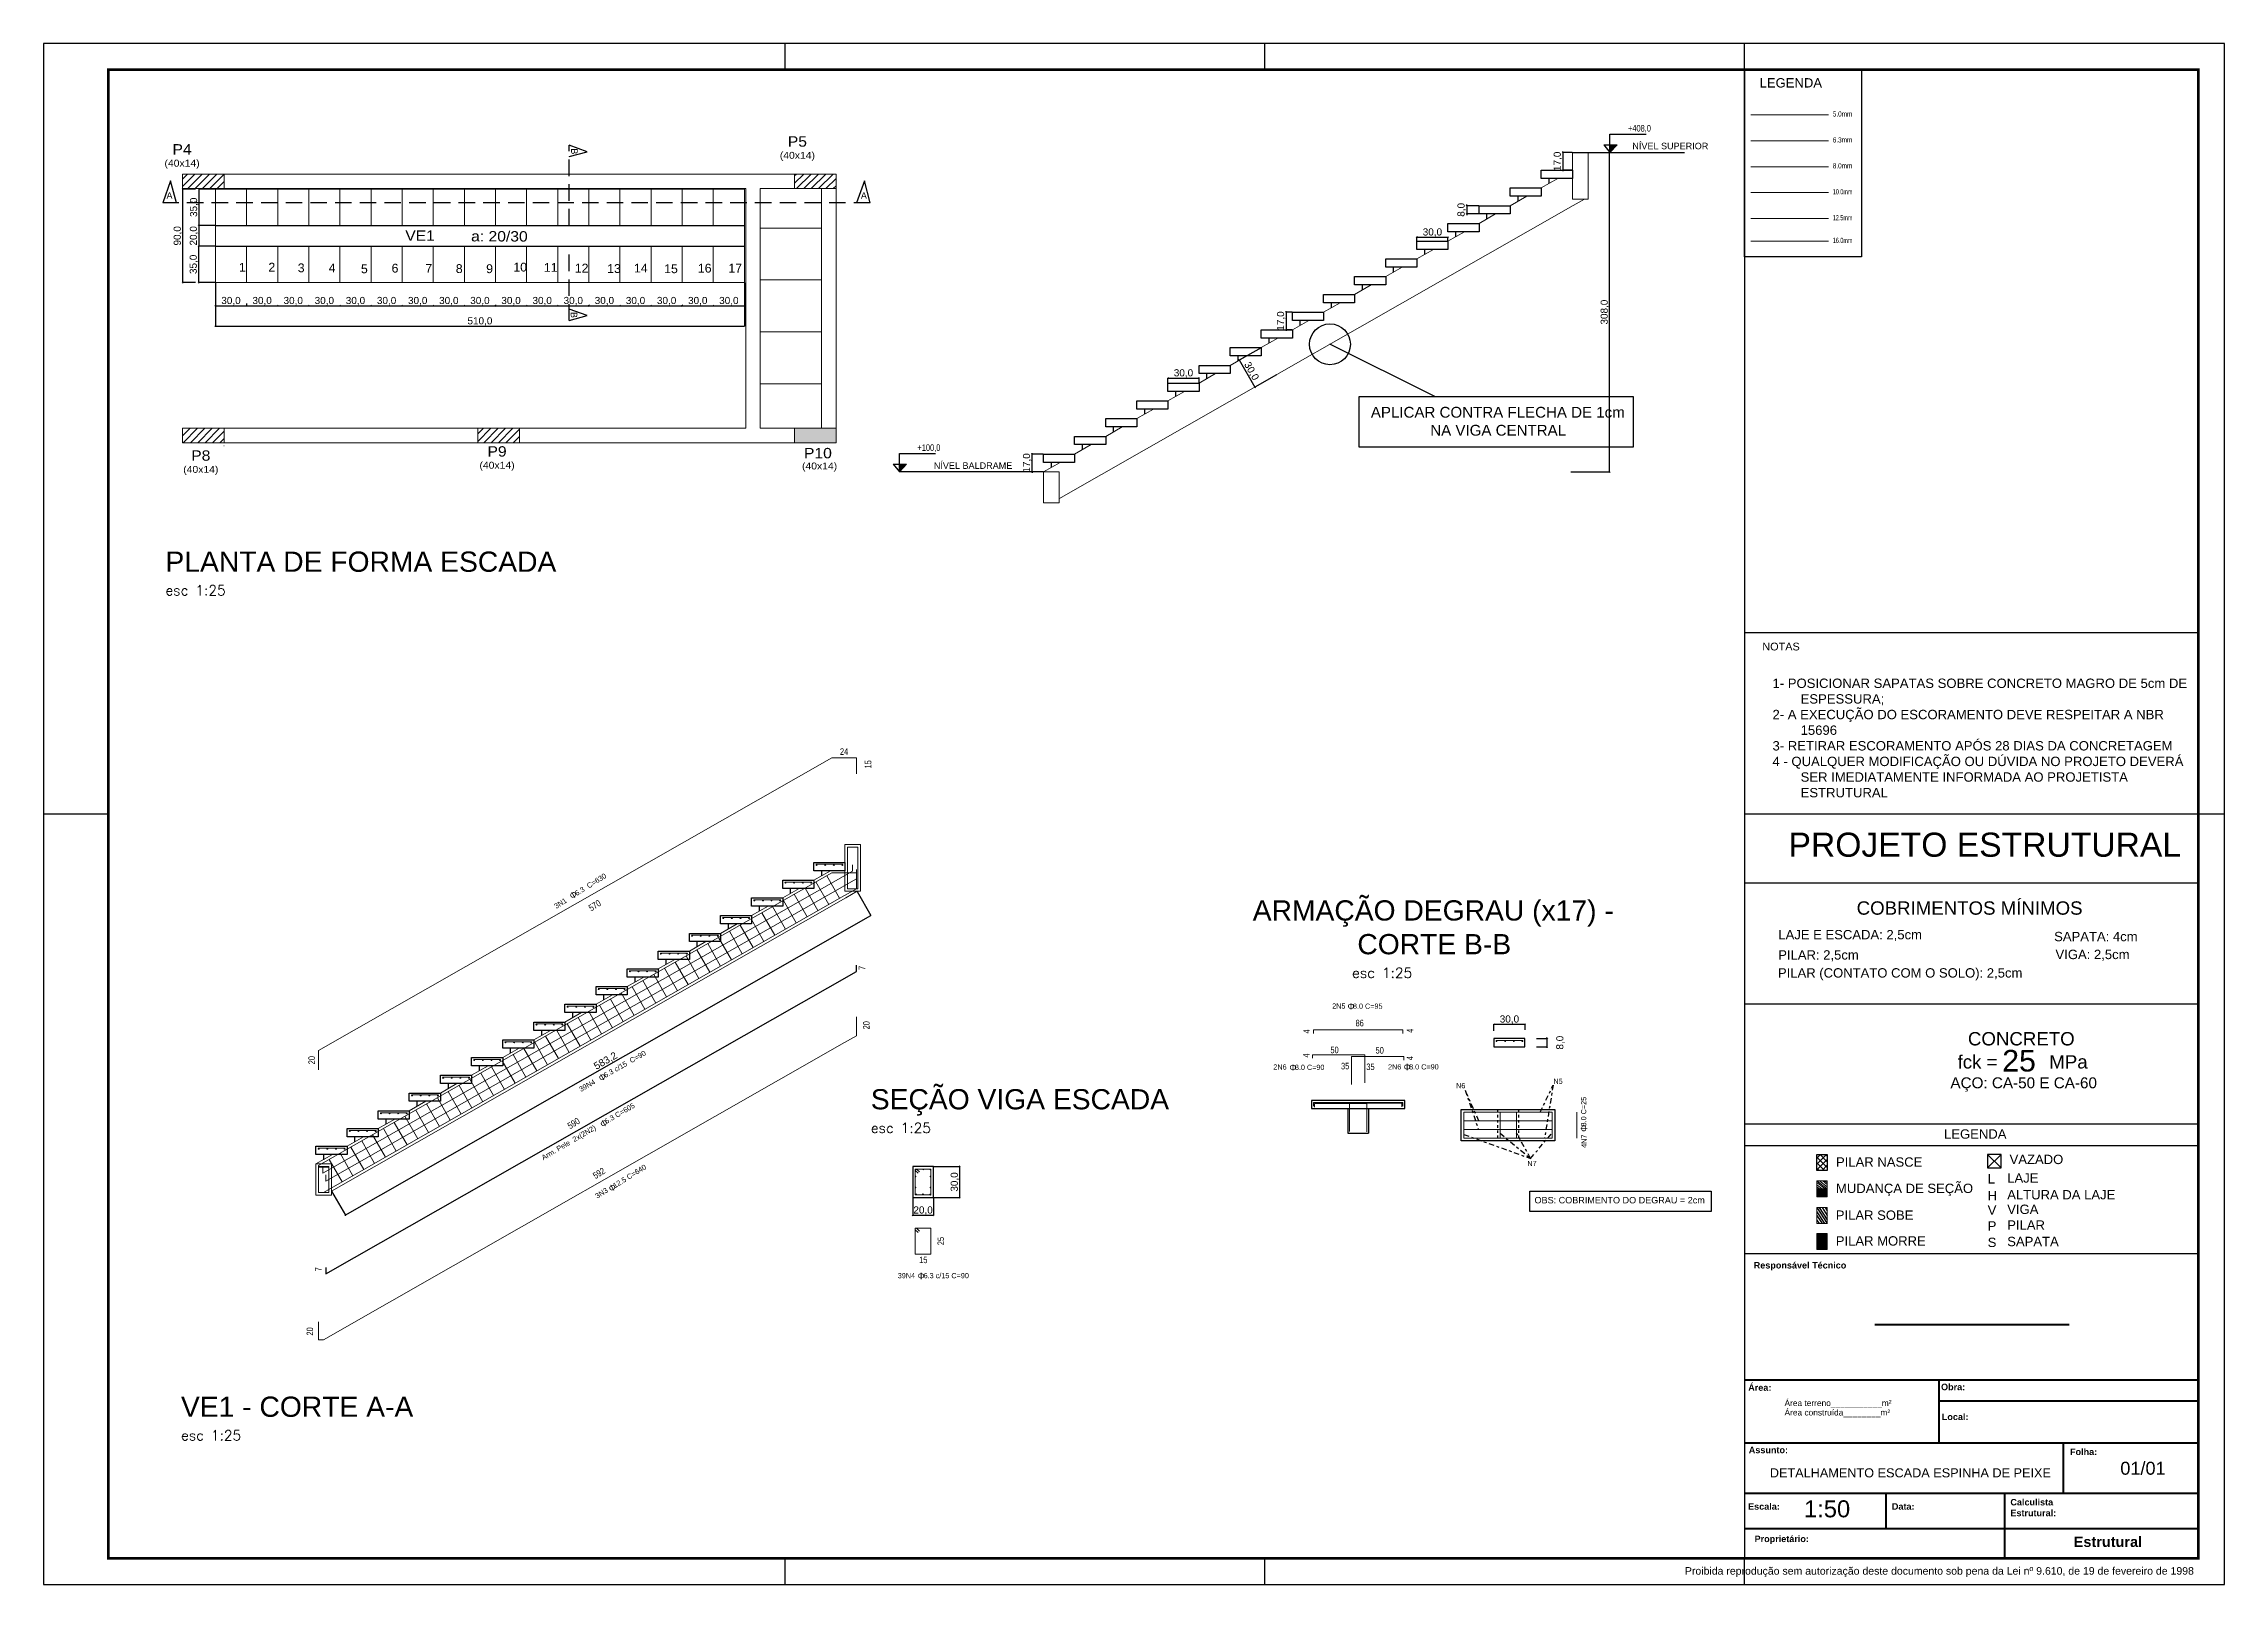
# Model space of a CAD drawing. Header units: millimetres. Extents: x 99 to 586, y -147 to 19.
# Drawn here: x 502 to 586.1, y -146.6 to -87.2 of the extents above; entities outside this region: 2.
import ezdxf
from ezdxf.enums import TextEntityAlignment as Align

# ---------------------------------------------------------------- set-up
doc = ezdxf.new("R2010")
doc.units = ezdxf.units.MM
for name, pattern in [('CYPE_PUNTO', [0.075, 0, -0.075]), ('CYPE_RAYAPUNTO', [0.4125, 0.2025, -0.105, 0, -0.105]), ('HIDDEN', [9.525, 6.35, -3.175])]:
    doc.linetypes.add(name, pattern=pattern)
for name, color, linetype in [('02-TEXTO_DET_CONSTRUTIVO', 2, 'Continuous'), ('ARQ-FOLHA', 7, 'Continuous'), ('ARQ-TEXTO4', 1, 'Continuous'), ('Bwc eletros móveis textos', 7, 'Continuous'), ('Camada 1', 7, 'Continuous'), ('COTA CYPE', 31, 'Continuous'), ('LINHAS GERAIS.', 7, 'Continuous'), ('PDF_0', 1, 'Continuous'), ('PDF_1', 7, 'Continuous'), ('PDF_ARQ-FOLHA', 7, 'Continuous'), ('PDF_PILAR_BETAO', 7, 'Continuous'), ('PDF_Text', 7, 'Continuous')]:
    doc.layers.add(name, color=color, linetype=linetype)
for name, color, linetype, lineweight in [('ARM_LONGITUDINAL_Ø10', 33, 'Continuous', 9), ('ARM_LONGITUDINAL_Ø12_5', 34, 'Continuous', 9), ('ARM_LONGITUDINAL_Ø16', 212, 'Continuous', 9), ('ARM_LONGITUDINAL_Ø6_3', 31, 'Continuous', 9), ('ARM_LONGITUDINAL_Ø8', 32, 'Continuous', 9), ('ARM_TRANSVERSAL_Ø5', 120, 'Continuous', 9), ('DT-Textos', 7, 'Continuous', 5), ('G-ANNO-TEXT', 231, 'Continuous', 30), ('LJ_NERV_PRE', 7, 'Continuous', 9), ('PILAR_BETAO', 30, 'Continuous', 9), ('PILAR_DIM', 7, 'Continuous', 20), ('PILAR_REF', 7, 'Continuous', 15), ('VIG_DIM_VIGAS', 3, 'Continuous', 9), ('Vista Fino', 7, 'Continuous', 0)]:
    doc.layers.add(name, color=color, linetype=linetype, lineweight=lineweight)
doc.styles.add('50-ANOTAÇÃO', font='arial.ttf', dxfattribs={"height": 0.085})
doc.styles.add('ARIAL', font='arial.ttf')
doc.styles.add('ARIAL NARROW', font='ARIALN.TTF')
doc.styles.add('Arial_1', font='arial.ttf')
doc.styles.add('Arial_2', font='arial.ttf', dxfattribs={"height": 5})
doc.styles.add('Arial_3', font='arial.ttf', dxfattribs={"height": 2.3})
doc.styles.add('Arial_B', font='arialbd.ttf', dxfattribs={"height": 2.5})
doc.styles.add('Arial_B_1', font='arialbd.ttf', dxfattribs={"height": 4})
doc.styles.add('CYPETXT', font='arial.ttf', dxfattribs={"height": 0.2})
doc.styles.add('PDF Arial', font='arial.ttf')
doc.styles.add('ROMANS', font='romans.shx')
doc.styles.get("Standard").update_dxf_attribs({"font": 'arial.ttf'})
doc.styles.add('TQS_ARIAL', font='arial.ttf')
doc.dimstyles.new('Copy of 1-50', dxfattribs={"dimscale": 0.05, "dimtxt": 5.5, "dimasz": 0.8, "dimexe": 0.1, "dimexo": 0.2, "dimgap": 0.3, "dimtad": 1, "dimdec": 1, "dimlfac": 25, "dimzin": 1, "dimtxsty": 'Standard', "dimblk": 'OBLIQUE', "dimcen": 10, "dimdle": 0.1, "dimclrd": 7, "dimclre": 8, "dimclrt": 256, "dimadec": 0, "dimazin": 2, "dimtfac": 1, "dimtdec": 1, "dimtmove": 2, "dimatfit": 0, "dimldrblk": 'OBLIQUE', "dimfxl": 0, "dimlwd": -1, "dimlwe": -1, "dimarcsym": 0})

msp = doc.modelspace()

# ---------------------------------------------------------------- texts
for s, rotation, p in [('6.3  C=630', 32.005383, (522.5853, -120.0163)), ('3N1 ', 32.005383, (521.7915, -120.5124)), ('6.3 c/15  C=90', 29.654808, (523.6911, -127.0307)), ('39N4 ', 29.654808, (522.7426, -127.5708)), ('8.0 C=25', 90, (561.5144, -128.8948)), ('6.3 C=605', 30.416096, (523.7286, -128.8036)), ('Arm. Pele  2x(2N2) ', 30.416096, (521.2991, -130.2045)), ('4N7', 90, (561.5282, -129.7205)), ('12.5 C=640', 32.005383, (524.0582, -131.2852)), ('3N3 ', 32.005383, (523.3739, -131.6841))]:
    msp.add_text(s, height=0.2, rotation=rotation).set_placement(p)
for s, p in [('2N5 ', (551.7165, -124.3519)), ('8.0 C=95', (552.5169, -124.3587)), ('2N6 ', (549.4468, -126.7037)), ('8.0 C=90', (550.2773, -126.7161)), ('2N6 ', (553.8716, -126.6988)), ('8.0 C=90', (554.6835, -126.6988)), ('N6 ', (556.4959, -127.4253)), ('N5 ', (560.25, -127.2536)), ('N7 ', (559.2427, -130.4234)), ('39N4 ', (534.9632, -134.7476)), ('6.3 c/15 C=90', (535.9594, -134.7476))]:
    msp.add_text(s, height=0.2).set_placement(p)
at = {"char_height": 0.25, "attachment_point": 5, "style": 'ARIAL NARROW'}
for s, insert in [('+408,0', (563.5673, -90.436)), ('+100,0', (536.165, -102.748)), ('24', (532.8933, -114.4453)), ('86', (552.7769, -124.9111)), ('50', (551.808, -125.9474)), ('50', (553.5499, -125.9625)), ('35', (552.2168, -126.5696)), ('35', (553.1932, -126.598)), ('15', (535.9482, -134.042))]:
    msp.add_mtext(s, dxfattribs=dict(at, insert=insert))
for s, insert, rotation in [('15', (533.8189, -114.9353), 90), ('570', (523.2787, -120.3763), 32.005383), ('7', (533.5849, -122.7843), 90), ('20', (533.7518, -124.9959), 90), ('4', (550.7253, -125.2302), 90), ('4', (554.7166, -125.2064), 90), ('4', (550.722, -126.1623), 90), ('20', (512.3618, -126.3413), 90), ('4', (554.7084, -126.2578), 90), ('590', (522.4656, -128.7774), 32.005383), ('592', (523.4421, -130.7004), 32.005383), ('25', (536.6233, -133.3145), 90), ('7', (512.6194, -134.402), 90), ('20', (512.2922, -136.7984), 90)]:
    msp.add_mtext(s, dxfattribs=dict(at, insert=insert, rotation=rotation))
at = {"char_height": 0.25, "attachment_point": 1}
for insert, rotation in [((522.2714, -119.9351), 31.394865), ((523.3922, -126.9527), 29.04429), ((523.45, -128.7309), 29.805578), ((561.2982, -129.1028), 90), ((523.7776, -131.2203), 31.394865)]:
    msp.add_mtext_dynamic_manual_height_columns('{\\Fgreeks|c0;F}', width=0.137415, gutter_width=12.5, heights=[0], dxfattribs=dict(at, insert=insert, rotation=rotation))
at = {"attachment_point": 1}
for s, width, heights, insert, char_height in [('{\\Fgreeks|c0;F}', 0.137415, [0], (552.3089, -124.1424), 0.25), ('{\\Fgreeks|c0;F}', 0.137415, [0], (550.0693, -126.4999), 0.25), ('{\\Fgreeks|c0;F}', 0.137415, [0], (554.4754, -126.4825), 0.25), ('{\\Fgreeks|c0;F}', 0.137415, [0], (535.7336, -134.5344), 0.25), ('DETALHAMENTO ESCADA ESPINHA DE PEIXE', 11.829823, [1.969], (568.5949, -142.0753), 0.35)]:
    msp.add_mtext_dynamic_manual_height_columns(s, width=width, gutter_width=12.5, heights=heights, dxfattribs=dict(at, insert=insert, char_height=char_height))
at = {"layer": '02-TEXTO_DET_CONSTRUTIVO', "char_height": 0.34, "attachment_point": 1, "style": '50-ANOTAÇÃO'}
for s, insert in [('1', (509.5563, -95.6037)), ('2', (510.6928, -95.5978)), ('3', (511.8243, -95.6253)), ('4', (513.0169, -95.629)), ('5', (514.262, -95.662)), ('6', (515.4435, -95.6375)), ('7', (516.7467, -95.6433)), ('8', (517.9187, -95.6536)), ('9', (519.0898, -95.6572)), ('10', (520.1386, -95.5964)), ('11', (521.3162, -95.6081)), ('12', (522.5087, -95.634)), ('13', (523.7566, -95.652)), ('14', (524.7907, -95.6337)), ('15', (525.9543, -95.6593)), ('16', (527.2547, -95.6357)), ('17', (528.4317, -95.6356))]:
    msp.add_mtext_dynamic_manual_height_columns(s, width=10, gutter_width=50, heights=[0], dxfattribs=dict(at, insert=insert))
at = {"layer": 'ARQ-TEXTO4', "color": 31, "char_height": 0.39, "attachment_point": 1, "style": 'ROMANS'}
for s, insert, width in [('{\\fArial|b0|i0|c0|p34;\\H2x;\\C4;PLANTA DE FORMA ESCADA \\P\\Fromans|c0;\\H0.50002x;\\C2;esc 1:25}', (506.7229, -106.7323), 29.650864), ('{\\fArial|b0|i0|c0|p34;\\H2x;\\W0.57439;\\C4; \\W1;ARMAÇÃO DEGRAU (x17) -\\P\\W6.95152;  \\W1;CORTE B-B\\P\\Fromans|c0;\\H0.50002x;\\W7.48422;\\C2;  \\W1;esc 1:25}', (548.4786, -120.1775), 14.238808), ('{\\fArial|b0|i0|c0|p34;\\H2x;\\C4;SEÇÃO VIGA ESCADA\\P\\Fromans|c0;\\H0.50002x;\\C2;esc 1:25}', (533.9231, -127.4575), 29.650864), ('{\\fArial|b0|i0|c0|p34;\\H2x;\\C4;VE1 - CORTE A-A \\P\\Fromans|c0;\\H0.50002x;\\C2;esc 1:25}', (507.3207, -139.3109), 29.650864)]:
    msp.add_mtext(s, dxfattribs=dict(at, insert=insert, width=width))
at = {"layer": 'Bwc eletros móveis textos', "color": 1}
for s, rotation, p in [('B', 269.972334, (522.3674, -91.1863)), ('A', 359.972334, (506.7631, -93.1333)), ('A', 359.972334, (533.5403, -93.1318)), ('B', 269.972334, (522.353, -97.4945))]:
    msp.add_text(s, height=0.25, rotation=rotation, dxfattribs=at).set_placement(p)
at = {"layer": 'Camada 1', "color": 0, "lineweight": 25, "style": 'TQS_ARIAL'}
for s, height, p in [('LEGENDA', 0.36043, (568.201, -88.842)), ('PROJETO ESTRUTURAL', 0.928807, (569.3156, -118.4976)), ('COBRIMENTOS MÍNIMOS', 0.514893, (571.9431, -120.7326)), ('LAJE E ESCADA: 2,5cm', 0.360425, (568.9224, -121.6819)), ('SAPATA: 4cm', 0.360425, (579.5585, -121.7553)), ('PILAR (CONTATO COM O SOLO): 2,5cm', 0.360425, (568.9068, -123.1561)), ('PILAR: 2,5cm', 0.360425, (568.918, -122.4629)), ('VIGA: 2,5cm', 0.360425, (579.611, -122.4447)), ('CONCRETO', 0.51489, (576.2343, -125.7731)), ('fck =          MPa', 0.514893, (575.8345, -126.6636)), ('25', 0.83413, (577.5579, -126.7778)), ('AÇO: CA-50 E CA-60', 0.420812, (575.5582, -127.424)), ('LEGENDA', 0.36043, (575.3139, -129.3675)), ('PILAR NASCE', 0.360425, (571.146, -130.448)), ('VAZADO', 0.36043, (577.8405, -130.3473)), ('MUDANÇA DE SEÇÃO', 0.360425, (571.146, -131.4626)), ('L', 0.3604, (576.9956, -131.0959)), ('LAJE', 0.36043, (577.7497, -131.0626)), ('V', 0.3604, (576.9956, -132.3033)), ('H', 0.3604, (576.9956, -131.7412)), ('ALTURA DA LAJE', 0.360425, (577.7497, -131.7079)), ('VIGA', 0.36043, (577.7497, -132.27)), ('PILAR SOBE', 0.36043, (571.1376, -132.4958)), ('P', 0.3604, (576.9956, -132.9108)), ('PILAR', 0.36043, (577.7497, -132.8775)), ('PILAR MORRE', 0.360425, (571.1376, -133.4887)), ('S', 0.3604, (576.9956, -133.545)), ('SAPATA', 0.36043, (577.7497, -133.5117))]:
    msp.add_text(s, height=height, dxfattribs=at).set_placement(p)
at = {"layer": 'DT-Textos'}
for s, width, p, p2 in [('5.0mm', 0.885362, (571.0221, -89.9609), (571.7781, -89.9609)), ('6.3mm', 0.885362, (571.0221, -90.9609), (571.7781, -90.9609)), ('8.0mm', 0.885362, (571.0221, -91.9609), (571.7781, -91.9609)), ('10.0mm', 0.749051, (571.0221, -92.9609), (571.7781, -92.9609)), ('12.5mm', 0.749051, (571.0221, -93.9609), (571.7781, -93.9609)), ('16.0mm', 0.749051, (571.0221, -94.8336), (571.7781, -94.8336))]:
    msp.add_text(s, height=0.2, dxfattribs=dict(at, width=width)).set_placement(p, p2, align=Align.FIT)
at = {"layer": 'G-ANNO-TEXT', "color": 7, "attachment_point": 1}
for s, insert, char_height, width, style in [('NÍVEL SUPERIOR', (563.2922, -90.9715), 0.25, 3.237169, 'Arial_1'), ('{\\W6.00426;  }APLICAR CONTRA FLECHA DE 1cm \\P{\\W8.73102;   }NA VIGA CENTRAL', (551.2666, -101.1536), 0.416425, 13.638833, 'Arial_1'), ('NÍVEL BALDRAME', (536.354, -103.2937), 0.25, 3.237169, 'Arial_1'), ('OBS: COBRIMENTO DO DEGRAU = 2cm', (559.5197, -131.6129), 0.25, 8.188045, 'Arial_1'), ('Responsável Técnico ', (567.9727, -134.1224), 0.25, 4.417298, 'Arial_B'), ('Área:', (567.7613, -138.838), 0.25, 1.074261, 'Arial_B'), ('Área terreno___________m²', (569.1618, -139.445), 0.23, 5.659914, 'Arial_3'), ('Obra:', (575.1973, -138.8144), 0.25, 1.122362, 'Arial_B'), ('Área construída________m²', (569.1618, -139.8089), 0.23, 6.197044, 'Arial_3'), ('Local:', (575.227, -139.9657), 0.25, 1.234599, 'Arial_B'), ('Assunto:', (567.7825, -141.244), 0.25, 1.811814, 'Arial_B'), ('Folha:', (580.1709, -141.3152), 0.25, 1.258649, 'Arial_B'), ('01/01', (582.1105, -141.8232), 0.5, 2.164556, 'Arial_2'), ('Escala:', (567.7558, -143.4212), 0.25, 1.467088, 'Arial_B'), ('1:50', (569.9123, -143.3101), 0.65491, 10.080639, 'Arial_1'), ('Data:', (573.3014, -143.4212), 0.25, 1.050211, 'Arial_B'), ('Calculista Estrutural:', (577.8709, -143.2568), 0.25, 2.176767, 'Arial_B'), ('Proprietário: ', (568.0064, -144.6709), 0.25, 2.661602, 'Arial_B'), ('Estrutural', (580.3128, -144.7076), 0.4, 3.214767, 'Arial_B_1'), ('Proibida reprodução sem autorização deste documento sob pena da Lei nº 9.610, de 19 de fevereiro de 1998', (565.3203, -145.8852), 0.29, 23.770034, 'ARIAL')]:
    msp.add_mtext(s, dxfattribs=dict(at, insert=insert, char_height=char_height, width=width, style=style))
at = {"layer": 'PDF_Text', "style": 'CYPETXT', "width": 1.079334}
msp.add_text('VE1', height=0.4, dxfattribs=at).set_placement((515.9719, -94.7495), (517.1119, -94.7495), align=Align.FIT)
at = {"layer": 'PDF_Text', "insert": (568.3045, -110.5487), "char_height": 0.3, "attachment_point": 7, "style": 'PDF Arial'}
msp.add_mtext('NOTAS', dxfattribs=at)
at = {"layer": 'PDF_Text', "insert": (568.3365, -116.2132), "char_height": 0.3614, "width": 16.631261, "attachment_point": 7, "style": 'PDF Arial'}
msp.add_mtext('{\\W2.576449; }1- POSICIONAR SAPATAS SOBRE CONCRETO MAGRO DE 5cm DE \\P{\\W5.1529;  }ESPESSURA;\\P{\\W2.576449; }2- A EXECUÇÃO DO ESCORAMENTO DEVE RESPEITAR A NBR \\P{\\W5.1529;  }15696\\P{\\W2.576449; }3- RETIRAR ESCORAMENTO APÓS 28 DIAS DA CONCRETAGEM\\P{\\W2.576449; }4 - QUALQUER MODIFICAÇÃO OU DÚVIDA NO PROJETO DEVERÁ \\P{\\W5.1529;  }SER IMEDIATAMENTE INFORMADA AO PROJETISTA \\P{\\W5.1529;  }ESTRUTURAL', dxfattribs=at)
at = {"layer": 'PILAR_DIM', "lineweight": 0, "style": 'CYPETXT', "width": 1.073533}
for p, p2 in [((506.685, -91.8923), (508.041, -91.8923)), ((530.4152, -91.5892), (531.7712, -91.5892)), ((507.4083, -103.6969), (508.7643, -103.6969)), ((518.8324, -103.5377), (520.1884, -103.5377)), ((531.2706, -103.567), (532.6266, -103.567))]:
    msp.add_text('(40x14)', height=0.26667, dxfattribs=at).set_placement(p, p2, align=Align.FIT)
at = {"layer": 'PILAR_REF', "style": 'CYPETXT'}
for s, width, p, p2 in [('P5', 1.079749, (530.7242, -91.1225), (531.4622, -91.1225)), ('P4', 1.079749, (506.994, -91.4257), (507.732, -91.4257)), ('P8', 1.079749, (507.7173, -103.2302), (508.4553, -103.2302)), ('P9', 1.079749, (519.1414, -103.071), (519.8794, -103.071)), ('P10', 1.080189, (531.3479, -103.1373), (532.4219, -103.1373))]:
    msp.add_text(s, height=0.4, dxfattribs=dict(at, width=width)).set_placement(p, p2, align=Align.FIT)
at = {"layer": 'VIG_DIM_VIGAS', "style": 'CYPETXT', "width": 1.081118}
msp.add_text('a: 20/30', height=0.4, rotation=359.801135, dxfattribs=at).set_placement((518.5089, -94.774), (520.6924, -94.7816), align=Align.FIT)

# ---------------------------------------------------------------- blocks, each defined once
blk = doc.blocks.new('FOLHA A1')
at = {"layer": 'ARQ-FOLHA'}
for p, q in [((841, 0), (0, 0)), ((0, 0), (0, -594)), ((286, -10), (286, 0)), ((471, -10), (471, 0)), ((656, -10), (656, 0)), ((841, -594), (841, 0)), ((0, -297), (25, -297)), ((831, -297), (841, -297)), ((286, -594), (286, -584)), ((471, -594), (471, -584)), ((656, -594), (656, -584)), ((0, -594), (841, -594))]:
    blk.add_line(p, q, dxfattribs=at)
at = {"layer": 'ARQ-FOLHA', "const_width": 1}
blk.add_lwpolyline([(25, -10), (25, -584), (831, -584), (831, -10), (25, -10)], dxfattribs=at)
blk = doc.blocks.new('_OBLIQUE')
at = {"color": 0, "linetype": 'ByBlock'}
blk.add_line((-0.5, -0.5), (0.5, 0.5), dxfattribs=at)
blk = doc.blocks.new('*D535')
at = {"layer": 'COTA CYPE', "color": 7}
blk.add_line((508.645, -97.258), (509.855, -97.258), dxfattribs=at)
at = {"layer": 'COTA CYPE', "color": 8}
for p, q in [((508.65, -97.166), (508.65, -97.263)), ((509.85, -97.166), (509.85, -97.263))]:
    blk.add_line(p, q, dxfattribs=at)
at = {"layer": 'Defpoints', "color": 0}
for p in [(508.65, -97.156), (509.85, -97.156), (509.85, -97.258)]:
    blk.add_point(p, dxfattribs=at)
at = {"layer": 'COTA CYPE', "color": 7, "xscale": 0.04000000000000001, "yscale": 0.04000000000000001, "zscale": 0.04000000000000001, "rotation": 180}
blk.add_blockref('_OBLIQUE', (508.65, -97.258), dxfattribs=at)
at = {"layer": 'COTA CYPE', "color": 7, "xscale": 0.04000000000000001, "yscale": 0.04000000000000001, "zscale": 0.04000000000000001}
blk.add_blockref('_OBLIQUE', (509.85, -97.258), dxfattribs=at)
at = {"layer": 'COTA CYPE', "insert": (509.25, -97.078), "char_height": 0.275, "attachment_point": 5}
blk.add_mtext('30,0', dxfattribs=at)
blk = doc.blocks.new('*D536')
at = {"layer": 'COTA CYPE', "color": 7}
blk.add_line((509.845, -97.258), (511.055, -97.258), dxfattribs=at)
at = {"layer": 'COTA CYPE', "color": 8}
for p, q in [((509.85, -97.166), (509.85, -97.263)), ((511.05, -97.248), (511.05, -97.253))]:
    blk.add_line(p, q, dxfattribs=at)
at = {"layer": 'Defpoints', "color": 0}
for p in [(509.85, -97.156), (511.05, -97.258), (511.05, -97.258)]:
    blk.add_point(p, dxfattribs=at)
at = {"layer": 'COTA CYPE', "color": 7, "xscale": 0.04000000000000001, "yscale": 0.04000000000000001, "zscale": 0.04000000000000001, "rotation": 180}
blk.add_blockref('_OBLIQUE', (509.85, -97.258), dxfattribs=at)
at = {"layer": 'COTA CYPE', "color": 7, "xscale": 0.04000000000000001, "yscale": 0.04000000000000001, "zscale": 0.04000000000000001}
blk.add_blockref('_OBLIQUE', (511.05, -97.258), dxfattribs=at)
at = {"layer": 'COTA CYPE', "insert": (510.45, -97.078), "char_height": 0.275, "attachment_point": 5}
blk.add_mtext('30,0', dxfattribs=at)
blk = doc.blocks.new('*D537')
at = {"layer": 'COTA CYPE', "color": 7}
blk.add_line((511.045, -97.258), (512.255, -97.258), dxfattribs=at)
at = {"layer": 'COTA CYPE', "color": 8}
for p, q in [((511.05, -97.248), (511.05, -97.253)), ((512.25, -97.268), (512.25, -97.263))]:
    blk.add_line(p, q, dxfattribs=at)
at = {"layer": 'Defpoints', "color": 0}
for p in [(511.05, -97.258), (512.25, -97.258), (512.25, -97.258)]:
    blk.add_point(p, dxfattribs=at)
at = {"layer": 'COTA CYPE', "color": 7, "xscale": 0.04000000000000001, "yscale": 0.04000000000000001, "zscale": 0.04000000000000001, "rotation": 180}
blk.add_blockref('_OBLIQUE', (511.05, -97.258), dxfattribs=at)
at = {"layer": 'COTA CYPE', "color": 7, "xscale": 0.04000000000000001, "yscale": 0.04000000000000001, "zscale": 0.04000000000000001}
blk.add_blockref('_OBLIQUE', (512.25, -97.258), dxfattribs=at)
at = {"layer": 'COTA CYPE', "insert": (511.65, -97.078), "char_height": 0.275, "attachment_point": 5}
blk.add_mtext('30,0', dxfattribs=at)
blk = doc.blocks.new('*D538')
at = {"layer": 'COTA CYPE', "color": 7}
blk.add_line((512.245, -97.258), (513.455, -97.258), dxfattribs=at)
at = {"layer": 'COTA CYPE', "color": 8}
for p, q in [((512.25, -97.268), (512.25, -97.263)), ((513.45, -97.248), (513.45, -97.253))]:
    blk.add_line(p, q, dxfattribs=at)
at = {"layer": 'Defpoints', "color": 0}
for p in [(512.25, -97.258), (513.45, -97.258), (513.45, -97.258)]:
    blk.add_point(p, dxfattribs=at)
at = {"layer": 'COTA CYPE', "color": 7, "xscale": 0.04000000000000001, "yscale": 0.04000000000000001, "zscale": 0.04000000000000001, "rotation": 180}
blk.add_blockref('_OBLIQUE', (512.25, -97.258), dxfattribs=at)
at = {"layer": 'COTA CYPE', "color": 7, "xscale": 0.04000000000000001, "yscale": 0.04000000000000001, "zscale": 0.04000000000000001}
blk.add_blockref('_OBLIQUE', (513.45, -97.258), dxfattribs=at)
at = {"layer": 'COTA CYPE', "insert": (512.85, -97.078), "char_height": 0.275, "attachment_point": 5}
blk.add_mtext('30,0', dxfattribs=at)
blk = doc.blocks.new('*D539')
at = {"layer": 'COTA CYPE', "color": 7}
blk.add_line((513.445, -97.258), (514.655, -97.258), dxfattribs=at)
at = {"layer": 'COTA CYPE', "color": 8}
for p, q in [((513.45, -97.248), (513.45, -97.253)), ((514.65, -97.248), (514.65, -97.253))]:
    blk.add_line(p, q, dxfattribs=at)
at = {"layer": 'Defpoints', "color": 0}
for p in [(513.45, -97.258), (514.65, -97.258), (514.65, -97.258)]:
    blk.add_point(p, dxfattribs=at)
at = {"layer": 'COTA CYPE', "color": 7, "xscale": 0.04000000000000001, "yscale": 0.04000000000000001, "zscale": 0.04000000000000001, "rotation": 180}
blk.add_blockref('_OBLIQUE', (513.45, -97.258), dxfattribs=at)
at = {"layer": 'COTA CYPE', "color": 7, "xscale": 0.04000000000000001, "yscale": 0.04000000000000001, "zscale": 0.04000000000000001}
blk.add_blockref('_OBLIQUE', (514.65, -97.258), dxfattribs=at)
at = {"layer": 'COTA CYPE', "insert": (514.05, -97.078), "char_height": 0.275, "attachment_point": 5}
blk.add_mtext('30,0', dxfattribs=at)
blk = doc.blocks.new('*D528')
at = {"layer": 'COTA CYPE', "color": 7}
blk.add_line((514.645, -97.258), (515.855, -97.258), dxfattribs=at)
at = {"layer": 'COTA CYPE', "color": 8}
for p, q in [((514.65, -97.248), (514.65, -97.253)), ((515.85, -97.248), (515.85, -97.253))]:
    blk.add_line(p, q, dxfattribs=at)
at = {"layer": 'Defpoints', "color": 0}
for p in [(514.65, -97.258), (515.85, -97.258), (515.85, -97.258)]:
    blk.add_point(p, dxfattribs=at)
at = {"layer": 'COTA CYPE', "color": 7, "xscale": 0.04000000000000001, "yscale": 0.04000000000000001, "zscale": 0.04000000000000001, "rotation": 180}
blk.add_blockref('_OBLIQUE', (514.65, -97.258), dxfattribs=at)
at = {"layer": 'COTA CYPE', "color": 7, "xscale": 0.04000000000000001, "yscale": 0.04000000000000001, "zscale": 0.04000000000000001}
blk.add_blockref('_OBLIQUE', (515.85, -97.258), dxfattribs=at)
at = {"layer": 'COTA CYPE', "insert": (515.25, -97.078), "char_height": 0.275, "attachment_point": 5}
blk.add_mtext('30,0', dxfattribs=at)
blk = doc.blocks.new('*D529')
at = {"layer": 'COTA CYPE', "color": 7}
blk.add_line((515.845, -97.258), (517.055, -97.258), dxfattribs=at)
at = {"layer": 'COTA CYPE', "color": 8}
for p, q in [((515.85, -97.248), (515.85, -97.253)), ((517.05, -97.248), (517.05, -97.253))]:
    blk.add_line(p, q, dxfattribs=at)
at = {"layer": 'Defpoints', "color": 0}
for p in [(515.85, -97.258), (517.05, -97.258), (517.05, -97.258)]:
    blk.add_point(p, dxfattribs=at)
at = {"layer": 'COTA CYPE', "color": 7, "xscale": 0.04000000000000001, "yscale": 0.04000000000000001, "zscale": 0.04000000000000001, "rotation": 180}
blk.add_blockref('_OBLIQUE', (515.85, -97.258), dxfattribs=at)
at = {"layer": 'COTA CYPE', "color": 7, "xscale": 0.04000000000000001, "yscale": 0.04000000000000001, "zscale": 0.04000000000000001}
blk.add_blockref('_OBLIQUE', (517.05, -97.258), dxfattribs=at)
at = {"layer": 'COTA CYPE', "insert": (516.45, -97.078), "char_height": 0.275, "attachment_point": 5}
blk.add_mtext('30,0', dxfattribs=at)
blk = doc.blocks.new('*D530')
at = {"layer": 'COTA CYPE', "color": 7}
blk.add_line((517.045, -97.258), (518.255, -97.258), dxfattribs=at)
at = {"layer": 'COTA CYPE', "color": 8}
for p, q in [((517.05, -97.248), (517.05, -97.253)), ((518.25, -97.248), (518.25, -97.253))]:
    blk.add_line(p, q, dxfattribs=at)
at = {"layer": 'Defpoints', "color": 0}
for p in [(517.05, -97.258), (518.25, -97.258), (518.25, -97.258)]:
    blk.add_point(p, dxfattribs=at)
at = {"layer": 'COTA CYPE', "color": 7, "xscale": 0.04000000000000001, "yscale": 0.04000000000000001, "zscale": 0.04000000000000001, "rotation": 180}
blk.add_blockref('_OBLIQUE', (517.05, -97.258), dxfattribs=at)
at = {"layer": 'COTA CYPE', "color": 7, "xscale": 0.04000000000000001, "yscale": 0.04000000000000001, "zscale": 0.04000000000000001}
blk.add_blockref('_OBLIQUE', (518.25, -97.258), dxfattribs=at)
at = {"layer": 'COTA CYPE', "insert": (517.65, -97.078), "char_height": 0.275, "attachment_point": 5}
blk.add_mtext('30,0', dxfattribs=at)
blk = doc.blocks.new('*D531')
at = {"layer": 'COTA CYPE', "color": 7}
blk.add_line((518.245, -97.258), (519.455, -97.258), dxfattribs=at)
at = {"layer": 'COTA CYPE', "color": 8}
for p, q in [((518.25, -97.248), (518.25, -97.253)), ((519.45, -97.248), (519.45, -97.253))]:
    blk.add_line(p, q, dxfattribs=at)
at = {"layer": 'Defpoints', "color": 0}
for p in [(518.25, -97.258), (519.45, -97.258), (519.45, -97.258)]:
    blk.add_point(p, dxfattribs=at)
at = {"layer": 'COTA CYPE', "color": 7, "xscale": 0.04000000000000001, "yscale": 0.04000000000000001, "zscale": 0.04000000000000001, "rotation": 180}
blk.add_blockref('_OBLIQUE', (518.25, -97.258), dxfattribs=at)
at = {"layer": 'COTA CYPE', "color": 7, "xscale": 0.04000000000000001, "yscale": 0.04000000000000001, "zscale": 0.04000000000000001}
blk.add_blockref('_OBLIQUE', (519.45, -97.258), dxfattribs=at)
at = {"layer": 'COTA CYPE', "insert": (518.85, -97.078), "char_height": 0.275, "attachment_point": 5}
blk.add_mtext('30,0', dxfattribs=at)
blk = doc.blocks.new('*D532')
at = {"layer": 'COTA CYPE', "color": 7}
blk.add_line((519.445, -97.258), (520.655, -97.258), dxfattribs=at)
at = {"layer": 'COTA CYPE', "color": 8}
for p, q in [((519.45, -97.248), (519.45, -97.253)), ((520.65, -97.248), (520.65, -97.253))]:
    blk.add_line(p, q, dxfattribs=at)
at = {"layer": 'Defpoints', "color": 0}
for p in [(519.45, -97.258), (520.65, -97.258), (520.65, -97.258)]:
    blk.add_point(p, dxfattribs=at)
at = {"layer": 'COTA CYPE', "color": 7, "xscale": 0.04000000000000001, "yscale": 0.04000000000000001, "zscale": 0.04000000000000001, "rotation": 180}
blk.add_blockref('_OBLIQUE', (519.45, -97.258), dxfattribs=at)
at = {"layer": 'COTA CYPE', "color": 7, "xscale": 0.04000000000000001, "yscale": 0.04000000000000001, "zscale": 0.04000000000000001}
blk.add_blockref('_OBLIQUE', (520.65, -97.258), dxfattribs=at)
at = {"layer": 'COTA CYPE', "insert": (520.05, -97.078), "char_height": 0.275, "attachment_point": 5}
blk.add_mtext('30,0', dxfattribs=at)
blk = doc.blocks.new('*D533')
at = {"layer": 'COTA CYPE', "color": 7}
blk.add_line((520.645, -97.258), (521.855, -97.258), dxfattribs=at)
at = {"layer": 'COTA CYPE', "color": 8}
for p, q in [((520.65, -97.248), (520.65, -97.253)), ((521.85, -97.248), (521.85, -97.253))]:
    blk.add_line(p, q, dxfattribs=at)
at = {"layer": 'Defpoints', "color": 0}
for p in [(520.65, -97.258), (521.85, -97.258), (521.85, -97.258)]:
    blk.add_point(p, dxfattribs=at)
at = {"layer": 'COTA CYPE', "color": 7, "xscale": 0.04000000000000001, "yscale": 0.04000000000000001, "zscale": 0.04000000000000001, "rotation": 180}
blk.add_blockref('_OBLIQUE', (520.65, -97.258), dxfattribs=at)
at = {"layer": 'COTA CYPE', "color": 7, "xscale": 0.04000000000000001, "yscale": 0.04000000000000001, "zscale": 0.04000000000000001}
blk.add_blockref('_OBLIQUE', (521.85, -97.258), dxfattribs=at)
at = {"layer": 'COTA CYPE', "insert": (521.25, -97.078), "char_height": 0.275, "attachment_point": 5}
blk.add_mtext('30,0', dxfattribs=at)
blk = doc.blocks.new('*D534')
at = {"layer": 'COTA CYPE', "color": 7}
blk.add_line((521.845, -97.258), (523.055, -97.258), dxfattribs=at)
at = {"layer": 'COTA CYPE', "color": 8}
for p, q in [((521.85, -97.248), (521.85, -97.253)), ((523.05, -97.248), (523.05, -97.253))]:
    blk.add_line(p, q, dxfattribs=at)
at = {"layer": 'Defpoints', "color": 0}
for p in [(521.85, -97.258), (523.05, -97.258), (523.05, -97.258)]:
    blk.add_point(p, dxfattribs=at)
at = {"layer": 'COTA CYPE', "color": 7, "xscale": 0.04000000000000001, "yscale": 0.04000000000000001, "zscale": 0.04000000000000001, "rotation": 180}
blk.add_blockref('_OBLIQUE', (521.85, -97.258), dxfattribs=at)
at = {"layer": 'COTA CYPE', "color": 7, "xscale": 0.04000000000000001, "yscale": 0.04000000000000001, "zscale": 0.04000000000000001}
blk.add_blockref('_OBLIQUE', (523.05, -97.258), dxfattribs=at)
at = {"layer": 'COTA CYPE', "insert": (522.45, -97.078), "char_height": 0.275, "attachment_point": 5}
blk.add_mtext('30,0', dxfattribs=at)
blk = doc.blocks.new('*D522')
at = {"layer": 'COTA CYPE', "color": 7}
blk.add_line((523.045, -97.258), (524.255, -97.258), dxfattribs=at)
at = {"layer": 'COTA CYPE', "color": 8}
blk.add_line((523.05, -97.248), (523.05, -97.253), dxfattribs=at)
at = {"layer": 'Defpoints', "color": 0}
for p in [(523.05, -97.258), (524.25, -97.258), (524.25, -97.263)]:
    blk.add_point(p, dxfattribs=at)
at = {"layer": 'COTA CYPE', "color": 7, "xscale": 0.04000000000000001, "yscale": 0.04000000000000001, "zscale": 0.04000000000000001, "rotation": 180}
blk.add_blockref('_OBLIQUE', (523.05, -97.258), dxfattribs=at)
at = {"layer": 'COTA CYPE', "color": 7, "xscale": 0.04000000000000001, "yscale": 0.04000000000000001, "zscale": 0.04000000000000001}
blk.add_blockref('_OBLIQUE', (524.25, -97.258), dxfattribs=at)
at = {"layer": 'COTA CYPE', "insert": (523.65, -97.078), "char_height": 0.275, "attachment_point": 5}
blk.add_mtext('30,0', dxfattribs=at)
blk = doc.blocks.new('*D523')
at = {"layer": 'COTA CYPE', "color": 7}
blk.add_line((524.245, -97.258), (525.455, -97.258), dxfattribs=at)
at = {"layer": 'COTA CYPE', "color": 8}
blk.add_line((525.45, -97.248), (525.45, -97.253), dxfattribs=at)
at = {"layer": 'Defpoints', "color": 0}
for p in [(524.25, -97.263), (525.45, -97.258), (525.45, -97.258)]:
    blk.add_point(p, dxfattribs=at)
at = {"layer": 'COTA CYPE', "color": 7, "xscale": 0.04000000000000001, "yscale": 0.04000000000000001, "zscale": 0.04000000000000001, "rotation": 180}
blk.add_blockref('_OBLIQUE', (524.25, -97.258), dxfattribs=at)
at = {"layer": 'COTA CYPE', "color": 7, "xscale": 0.04000000000000001, "yscale": 0.04000000000000001, "zscale": 0.04000000000000001}
blk.add_blockref('_OBLIQUE', (525.45, -97.258), dxfattribs=at)
at = {"layer": 'COTA CYPE', "insert": (524.85, -97.078), "char_height": 0.275, "attachment_point": 5}
blk.add_mtext('30,0', dxfattribs=at)
blk = doc.blocks.new('*D524')
at = {"layer": 'COTA CYPE', "color": 7}
blk.add_line((525.445, -97.258), (526.655, -97.258), dxfattribs=at)
at = {"layer": 'COTA CYPE', "color": 8}
for p, q in [((525.45, -97.248), (525.45, -97.253)), ((526.65, -97.248), (526.65, -97.253))]:
    blk.add_line(p, q, dxfattribs=at)
at = {"layer": 'Defpoints', "color": 0}
for p in [(525.45, -97.258), (526.65, -97.258), (526.65, -97.258)]:
    blk.add_point(p, dxfattribs=at)
at = {"layer": 'COTA CYPE', "color": 7, "xscale": 0.04000000000000001, "yscale": 0.04000000000000001, "zscale": 0.04000000000000001, "rotation": 180}
blk.add_blockref('_OBLIQUE', (525.45, -97.258), dxfattribs=at)
at = {"layer": 'COTA CYPE', "color": 7, "xscale": 0.04000000000000001, "yscale": 0.04000000000000001, "zscale": 0.04000000000000001}
blk.add_blockref('_OBLIQUE', (526.65, -97.258), dxfattribs=at)
at = {"layer": 'COTA CYPE', "insert": (526.05, -97.078), "char_height": 0.275, "attachment_point": 5}
blk.add_mtext('30,0', dxfattribs=at)
blk = doc.blocks.new('*D525')
at = {"layer": 'COTA CYPE', "color": 7}
blk.add_line((526.645, -97.258), (527.855, -97.258), dxfattribs=at)
at = {"layer": 'COTA CYPE', "color": 8}
for p, q in [((526.65, -97.248), (526.65, -97.253)), ((527.85, -97.248), (527.85, -97.253))]:
    blk.add_line(p, q, dxfattribs=at)
at = {"layer": 'Defpoints', "color": 0}
for p in [(526.65, -97.258), (527.85, -97.258), (527.85, -97.258)]:
    blk.add_point(p, dxfattribs=at)
at = {"layer": 'COTA CYPE', "color": 7, "xscale": 0.04000000000000001, "yscale": 0.04000000000000001, "zscale": 0.04000000000000001, "rotation": 180}
blk.add_blockref('_OBLIQUE', (526.65, -97.258), dxfattribs=at)
at = {"layer": 'COTA CYPE', "color": 7, "xscale": 0.04000000000000001, "yscale": 0.04000000000000001, "zscale": 0.04000000000000001}
blk.add_blockref('_OBLIQUE', (527.85, -97.258), dxfattribs=at)
at = {"layer": 'COTA CYPE', "insert": (527.25, -97.078), "char_height": 0.275, "attachment_point": 5}
blk.add_mtext('30,0', dxfattribs=at)
blk = doc.blocks.new('*D526')
at = {"layer": 'COTA CYPE', "color": 7}
blk.add_line((527.845, -97.258), (529.055, -97.258), dxfattribs=at)
at = {"layer": 'COTA CYPE', "color": 8}
for p, q in [((527.85, -97.248), (527.85, -97.253)), ((529.05, -97.248), (529.05, -97.253))]:
    blk.add_line(p, q, dxfattribs=at)
at = {"layer": 'Defpoints', "color": 0}
for p in [(527.85, -97.258), (529.05, -97.258), (529.05, -97.258)]:
    blk.add_point(p, dxfattribs=at)
at = {"layer": 'COTA CYPE', "color": 7, "xscale": 0.04000000000000001, "yscale": 0.04000000000000001, "zscale": 0.04000000000000001, "rotation": 180}
blk.add_blockref('_OBLIQUE', (527.85, -97.258), dxfattribs=at)
at = {"layer": 'COTA CYPE', "color": 7, "xscale": 0.04000000000000001, "yscale": 0.04000000000000001, "zscale": 0.04000000000000001}
blk.add_blockref('_OBLIQUE', (529.05, -97.258), dxfattribs=at)
at = {"layer": 'COTA CYPE', "insert": (528.45, -97.078), "char_height": 0.275, "attachment_point": 5}
blk.add_mtext('30,0', dxfattribs=at)
blk = doc.blocks.new('*D527')
at = {"layer": 'COTA CYPE', "color": 8}
for p, q in [((507.877, -92.76), (507.379, -92.76)), ((507.877, -96.36), (507.379, -96.36))]:
    blk.add_line(p, q, dxfattribs=at)
at = {"layer": 'COTA CYPE', "color": 7}
blk.add_line((507.384, -92.755), (507.384, -96.365), dxfattribs=at)
at = {"layer": 'Defpoints', "color": 0}
for p in [(507.887, -92.76), (507.384, -96.36), (507.887, -96.36)]:
    blk.add_point(p, dxfattribs=at)
at = {"layer": 'COTA CYPE', "color": 7, "xscale": 0.04000000000000001, "yscale": 0.04000000000000001, "zscale": 0.04000000000000001}
for p, rotation in [((507.384, -92.76), 90), ((507.384, -96.36), 270)]:
    blk.add_blockref('_OBLIQUE', p, dxfattribs=dict(at, rotation=rotation))
at = {"layer": 'COTA CYPE', "insert": (507.204, -94.56), "char_height": 0.275, "attachment_point": 5, "rotation": 90}
blk.add_mtext('90,0', dxfattribs=at)
blk = doc.blocks.new('*D540')
at = {"layer": 'COTA CYPE', "color": 7}
blk.add_line((557.948, -124.958), (559.158, -124.958), dxfattribs=at)
at = {"layer": 'COTA CYPE', "color": 8}
for p, q in [((557.953, -125.215), (557.953, -124.953)), ((559.153, -125.165), (559.153, -124.953))]:
    blk.add_line(p, q, dxfattribs=at)
at = {"layer": 'Defpoints', "color": 0}
for p in [(557.953, -125.225), (559.153, -124.958), (559.153, -125.175)]:
    blk.add_point(p, dxfattribs=at)
at = {"layer": 'COTA CYPE', "color": 7, "xscale": 0.04000000000000001, "yscale": 0.04000000000000001, "zscale": 0.04000000000000001, "rotation": 180}
blk.add_blockref('_OBLIQUE', (557.953, -124.958), dxfattribs=at)
at = {"layer": 'COTA CYPE', "color": 7, "xscale": 0.04000000000000001, "yscale": 0.04000000000000001, "zscale": 0.04000000000000001}
blk.add_blockref('_OBLIQUE', (559.153, -124.958), dxfattribs=at)
at = {"layer": 'COTA CYPE', "insert": (558.553, -124.778), "char_height": 0.275, "attachment_point": 5}
blk.add_mtext('30,0', dxfattribs=at)
blk = doc.blocks.new('*D541')
at = {"layer": 'COTA CYPE', "color": 8}
for p, q in [((559.592, -125.506), (560.002, -125.506)), ((559.592, -125.826), (560.002, -125.826))]:
    blk.add_line(p, q, dxfattribs=at)
at = {"layer": 'COTA CYPE', "color": 7}
for p, q in [((559.997, -125.506), (559.997, -125.466)), ((559.997, -125.506), (559.997, -125.826)), ((559.997, -125.826), (559.997, -125.866))]:
    blk.add_line(p, q, dxfattribs=at)
at = {"layer": 'Defpoints', "color": 0}
for p in [(559.582, -125.506), (559.582, -125.826), (559.997, -125.826)]:
    blk.add_point(p, dxfattribs=at)
at = {"layer": 'COTA CYPE', "color": 7, "xscale": 0.04000000000000001, "yscale": 0.04000000000000001, "zscale": 0.04000000000000001}
for p, rotation in [((559.997, -125.506), 270), ((559.997, -125.826), 90)]:
    blk.add_blockref('_OBLIQUE', p, dxfattribs=dict(at, rotation=rotation))
at = {"layer": 'COTA CYPE', "insert": (560.52, -125.666), "char_height": 0.275, "attachment_point": 5, "rotation": 90}
blk.add_mtext('8,0', dxfattribs=at)
blk = doc.blocks.new('*D542')
at = {"color": 8}
for p, q in [((535.54, -131.647), (535.54, -132.326)), ((536.34, -131.647), (536.34, -132.326))]:
    blk.add_line(p, q, dxfattribs=at)
at = {"color": 7}
blk.add_line((535.535, -132.321), (536.345, -132.321), dxfattribs=at)
at = {"layer": 'Defpoints', "color": 0}
for p in [(535.54, -131.637), (536.34, -131.637), (536.34, -132.321)]:
    blk.add_point(p, dxfattribs=at)
at = {"color": 7, "xscale": 0.04000000000000001, "yscale": 0.04000000000000001, "zscale": 0.04000000000000001, "rotation": 180}
blk.add_blockref('_OBLIQUE', (535.54, -132.321), dxfattribs=at)
at = {"color": 7, "xscale": 0.04000000000000001, "yscale": 0.04000000000000001, "zscale": 0.04000000000000001}
blk.add_blockref('_OBLIQUE', (536.34, -132.321), dxfattribs=at)
at = {"insert": (535.94, -132.141), "char_height": 0.275, "attachment_point": 5}
blk.add_mtext('20,0', dxfattribs=at)
blk = doc.blocks.new('*D543')
at = {"color": 8}
for p, q in [((536.35, -130.437), (537.353, -130.437)), ((536.35, -131.637), (537.353, -131.637))]:
    blk.add_line(p, q, dxfattribs=at)
at = {"color": 7}
blk.add_line((537.348, -130.432), (537.348, -131.642), dxfattribs=at)
at = {"layer": 'Defpoints', "color": 0}
for p in [(536.34, -130.437), (536.34, -131.637), (537.348, -131.637)]:
    blk.add_point(p, dxfattribs=at)
at = {"color": 7, "xscale": 0.04000000000000001, "yscale": 0.04000000000000001, "zscale": 0.04000000000000001}
for p, rotation in [((537.348, -130.437), 90), ((537.348, -131.637), 270)]:
    blk.add_blockref('_OBLIQUE', p, dxfattribs=dict(at, rotation=rotation))
at = {"insert": (537.168, -131.037), "char_height": 0.275, "attachment_point": 5, "rotation": 90}
blk.add_mtext('30,0', dxfattribs=at)
blk = doc.blocks.new('*D544')
at = {"layer": 'COTA CYPE', "color": 8}
for p, q in [((508.64, -92.76), (508.007, -92.76)), ((508.64, -94.16), (508.007, -94.16))]:
    blk.add_line(p, q, dxfattribs=at)
at = {"layer": 'COTA CYPE', "color": 7}
blk.add_line((508.012, -92.755), (508.012, -94.165), dxfattribs=at)
at = {"layer": 'Defpoints', "color": 0}
for p in [(508.65, -92.76), (508.012, -94.16), (508.65, -94.16)]:
    blk.add_point(p, dxfattribs=at)
at = {"layer": 'COTA CYPE', "color": 7, "xscale": 0.04000000000000001, "yscale": 0.04000000000000001, "zscale": 0.04000000000000001}
for p, rotation in [((508.012, -92.76), 90), ((508.012, -94.16), 270)]:
    blk.add_blockref('_OBLIQUE', p, dxfattribs=dict(at, rotation=rotation))
at = {"layer": 'COTA CYPE', "insert": (507.832, -93.46), "char_height": 0.275, "attachment_point": 5, "rotation": 90}
blk.add_mtext('35,0', dxfattribs=at)
blk = doc.blocks.new('*D545')
at = {"layer": 'COTA CYPE', "color": 8}
for p, q in [((508.64, -94.16), (508, -94.16)), ((508.64, -94.96), (508, -94.96))]:
    blk.add_line(p, q, dxfattribs=at)
at = {"layer": 'COTA CYPE', "color": 7}
blk.add_line((508.005, -94.155), (508.005, -94.965), dxfattribs=at)
at = {"layer": 'Defpoints', "color": 0}
for p in [(508.65, -94.16), (508.005, -94.96), (508.65, -94.96)]:
    blk.add_point(p, dxfattribs=at)
at = {"layer": 'COTA CYPE', "color": 7, "xscale": 0.04000000000000001, "yscale": 0.04000000000000001, "zscale": 0.04000000000000001}
for p, rotation in [((508.005, -94.16), 90), ((508.005, -94.96), 270)]:
    blk.add_blockref('_OBLIQUE', p, dxfattribs=dict(at, rotation=rotation))
at = {"layer": 'COTA CYPE', "insert": (507.825, -94.56), "char_height": 0.275, "attachment_point": 5, "rotation": 90}
blk.add_mtext('20,0', dxfattribs=at)
blk = doc.blocks.new('*D546')
at = {"layer": 'COTA CYPE', "color": 8}
for p, q in [((508.64, -94.96), (507.994, -94.96)), ((508.64, -96.36), (507.994, -96.36))]:
    blk.add_line(p, q, dxfattribs=at)
at = {"layer": 'COTA CYPE', "color": 7}
blk.add_line((507.999, -94.955), (507.999, -96.365), dxfattribs=at)
at = {"layer": 'Defpoints', "color": 0}
for p in [(508.65, -94.96), (507.999, -96.36), (508.65, -96.36)]:
    blk.add_point(p, dxfattribs=at)
at = {"layer": 'COTA CYPE', "color": 7, "xscale": 0.04000000000000001, "yscale": 0.04000000000000001, "zscale": 0.04000000000000001}
for p, rotation in [((507.999, -94.96), 90), ((507.999, -96.36), 270)]:
    blk.add_blockref('_OBLIQUE', p, dxfattribs=dict(at, rotation=rotation))
at = {"layer": 'COTA CYPE', "insert": (507.819, -95.66), "char_height": 0.275, "attachment_point": 5, "rotation": 90}
blk.add_mtext('35,0', dxfattribs=at)
blk = doc.blocks.new('*D547')
at = {"layer": 'COTA CYPE', "color": 8}
for p, q in [((508.65, -96.37), (508.65, -98.047)), ((529.05, -96.37), (529.05, -98.047))]:
    blk.add_line(p, q, dxfattribs=at)
at = {"layer": 'COTA CYPE', "color": 7}
blk.add_line((508.645, -98.042), (529.055, -98.042), dxfattribs=at)
at = {"layer": 'Defpoints', "color": 0}
for p in [(508.65, -96.36), (529.05, -96.36), (529.05, -98.042)]:
    blk.add_point(p, dxfattribs=at)
at = {"layer": 'COTA CYPE', "color": 7, "xscale": 0.04000000000000001, "yscale": 0.04000000000000001, "zscale": 0.04000000000000001, "rotation": 180}
blk.add_blockref('_OBLIQUE', (508.65, -98.042), dxfattribs=at)
at = {"layer": 'COTA CYPE', "color": 7, "xscale": 0.04000000000000001, "yscale": 0.04000000000000001, "zscale": 0.04000000000000001}
blk.add_blockref('_OBLIQUE', (529.05, -98.042), dxfattribs=at)
at = {"layer": 'COTA CYPE', "insert": (518.85, -97.862), "char_height": 0.275, "attachment_point": 5}
blk.add_mtext('510,0', dxfattribs=at)
blk = doc.blocks.new('*D553')
at = {"color": 8}
for p, q in [((533.398, -119.84), (533.926, -120.767)), ((513.132, -131.391), (513.661, -132.318))]:
    blk.add_line(p, q, dxfattribs=at)
at = {"color": 7}
blk.add_line((513.654, -132.316), (533.928, -120.76), dxfattribs=at)
at = {"layer": 'Defpoints', "color": 0}
for p in [(533.393, -119.831), (533.923, -120.762), (513.127, -131.382)]:
    blk.add_point(p, dxfattribs=at)
at = {"color": 7, "xscale": 0.04000000000000001, "yscale": 0.04000000000000001, "zscale": 0.04000000000000001}
for p, rotation in [((533.923, -120.762), 29.68314017750449), ((513.658, -132.314), 209.6831401775045)]:
    blk.add_blockref('_OBLIQUE', p, dxfattribs=dict(at, rotation=rotation))
at = {"insert": (523.701, -126.381), "char_height": 0.275, "attachment_point": 5, "rotation": 29.68314}
blk.add_mtext('583,2', dxfattribs=at)
blk = doc.blocks.new('*D548')
at = {"layer": 'COTA CYPE', "color": 7}
blk.add_line((554.977, -94.616), (556.187, -94.616), dxfattribs=at)
at = {"layer": 'COTA CYPE', "color": 8}
for p, q in [((554.982, -94.756), (554.982, -94.611)), ((556.182, -94.756), (556.182, -94.611))]:
    blk.add_line(p, q, dxfattribs=at)
at = {"layer": 'Defpoints', "color": 0}
for p in [(554.982, -94.766), (556.182, -94.616), (556.182, -94.766)]:
    blk.add_point(p, dxfattribs=at)
at = {"layer": 'COTA CYPE', "color": 7, "xscale": 0.04000000000000001, "yscale": 0.04000000000000001, "zscale": 0.04000000000000001, "rotation": 180}
blk.add_blockref('_OBLIQUE', (554.982, -94.616), dxfattribs=at)
at = {"layer": 'COTA CYPE', "color": 7, "xscale": 0.04000000000000001, "yscale": 0.04000000000000001, "zscale": 0.04000000000000001}
blk.add_blockref('_OBLIQUE', (556.182, -94.616), dxfattribs=at)
at = {"layer": 'COTA CYPE', "insert": (555.582, -94.436), "char_height": 0.275, "attachment_point": 5}
blk.add_mtext('30,0', dxfattribs=at)
blk = doc.blocks.new('*D549')
at = {"layer": 'COTA CYPE', "color": 8}
for p, q in [((557.372, -93.398), (556.899, -93.398)), ((557.372, -93.718), (556.899, -93.718))]:
    blk.add_line(p, q, dxfattribs=at)
at = {"layer": 'COTA CYPE', "color": 7}
for p, q in [((556.904, -93.398), (556.904, -93.358)), ((556.904, -93.398), (556.904, -93.718)), ((556.904, -93.718), (556.904, -93.758))]:
    blk.add_line(p, q, dxfattribs=at)
at = {"layer": 'Defpoints', "color": 0}
for p in [(556.904, -93.718), (557.382, -93.398), (557.382, -93.718)]:
    blk.add_point(p, dxfattribs=at)
at = {"layer": 'COTA CYPE', "color": 7, "xscale": 0.04000000000000001, "yscale": 0.04000000000000001, "zscale": 0.04000000000000001}
for p, rotation in [((556.904, -93.398), 270), ((556.904, -93.718), 90)]:
    blk.add_blockref('_OBLIQUE', p, dxfattribs=dict(at, rotation=rotation))
at = {"layer": 'COTA CYPE', "insert": (556.711, -93.558), "char_height": 0.275, "attachment_point": 5, "rotation": 90}
blk.add_mtext('8,0', dxfattribs=at)
blk = doc.blocks.new('*D550')
at = {"layer": 'COTA CYPE', "color": 8}
for p, q in [((560.972, -91.346), (560.609, -91.346)), ((560.972, -92.03), (560.609, -92.03))]:
    blk.add_line(p, q, dxfattribs=at)
at = {"layer": 'COTA CYPE', "color": 7}
for p, q in [((560.614, -91.346), (560.614, -91.306)), ((560.614, -91.346), (560.614, -92.03)), ((560.614, -92.03), (560.614, -92.07))]:
    blk.add_line(p, q, dxfattribs=at)
at = {"layer": 'Defpoints', "color": 0}
for p in [(560.982, -91.346), (560.614, -92.03), (560.982, -92.03)]:
    blk.add_point(p, dxfattribs=at)
at = {"layer": 'COTA CYPE', "color": 7, "xscale": 0.04000000000000001, "yscale": 0.04000000000000001, "zscale": 0.04000000000000001}
for p, rotation in [((560.614, -91.346), 270), ((560.614, -92.03), 90)]:
    blk.add_blockref('_OBLIQUE', p, dxfattribs=dict(at, rotation=rotation))
at = {"layer": 'COTA CYPE', "insert": (560.421, -91.688), "char_height": 0.275, "attachment_point": 5, "rotation": 90}
blk.add_mtext('17,0', dxfattribs=at)
blk = doc.blocks.new('*D551')
at = {"layer": 'COTA CYPE', "color": 8}
for p, q in [((550.172, -97.502), (549.938, -97.502)), ((550.172, -98.186), (549.938, -98.186))]:
    blk.add_line(p, q, dxfattribs=at)
at = {"layer": 'COTA CYPE', "color": 7}
for p, q in [((549.943, -97.502), (549.943, -97.462)), ((549.943, -97.502), (549.943, -98.186)), ((549.943, -98.186), (549.943, -98.226))]:
    blk.add_line(p, q, dxfattribs=at)
at = {"layer": 'Defpoints', "color": 0}
for p in [(550.182, -97.502), (549.943, -98.186), (550.182, -98.186)]:
    blk.add_point(p, dxfattribs=at)
at = {"layer": 'COTA CYPE', "color": 7, "xscale": 0.04000000000000001, "yscale": 0.04000000000000001, "zscale": 0.04000000000000001}
for p, rotation in [((549.943, -97.502), 270), ((549.943, -98.186), 90)]:
    blk.add_blockref('_OBLIQUE', p, dxfattribs=dict(at, rotation=rotation))
at = {"layer": 'COTA CYPE', "insert": (549.751, -97.844), "char_height": 0.275, "attachment_point": 5, "rotation": 90}
blk.add_mtext('17,0', dxfattribs=at)
blk = doc.blocks.new('*D552')
at = {"layer": 'COTA CYPE', "color": 8}
for p, q in [((540.572, -102.974), (540.141, -102.974)), ((540.572, -103.658), (540.141, -103.658))]:
    blk.add_line(p, q, dxfattribs=at)
at = {"layer": 'COTA CYPE', "color": 7}
for p, q in [((540.146, -102.974), (540.146, -102.934)), ((540.146, -103.658), (540.146, -102.974)), ((540.146, -103.658), (540.146, -103.698))]:
    blk.add_line(p, q, dxfattribs=at)
at = {"layer": 'Defpoints', "color": 0}
for p in [(540.146, -102.974), (540.582, -102.974), (540.582, -103.658)]:
    blk.add_point(p, dxfattribs=at)
at = {"layer": 'COTA CYPE', "color": 7, "xscale": 0.04000000000000001, "yscale": 0.04000000000000001, "zscale": 0.04000000000000001}
for p, rotation in [((540.146, -102.974), 270), ((540.146, -103.658), 90)]:
    blk.add_blockref('_OBLIQUE', p, dxfattribs=dict(at, rotation=rotation))
at = {"layer": 'COTA CYPE', "insert": (539.954, -103.316), "char_height": 0.275, "attachment_point": 5, "rotation": 90}
blk.add_mtext('17,0', dxfattribs=at)
blk = doc.blocks.new('*D554')
at = {"layer": 'COTA CYPE', "color": 8}
for p, q in [((560.992, -91.346), (562.416, -91.346)), ((560.92, -103.658), (562.416, -103.658))]:
    blk.add_line(p, q, dxfattribs=at)
at = {"layer": 'COTA CYPE', "color": 7}
blk.add_line((562.411, -103.663), (562.411, -91.341), dxfattribs=at)
at = {"layer": 'Defpoints', "color": 0}
for p in [(560.982, -91.346), (562.411, -91.346), (560.91, -103.658)]:
    blk.add_point(p, dxfattribs=at)
at = {"layer": 'COTA CYPE', "color": 7, "xscale": 0.04000000000000001, "yscale": 0.04000000000000001, "zscale": 0.04000000000000001}
for p, rotation in [((562.411, -91.346), 90), ((562.411, -103.658), 270)]:
    blk.add_blockref('_OBLIQUE', p, dxfattribs=dict(at, rotation=rotation))
at = {"layer": 'COTA CYPE', "insert": (562.231, -97.502), "char_height": 0.275, "attachment_point": 5, "rotation": 90}
blk.add_mtext('308,0', dxfattribs=at)
blk = doc.blocks.new('*D555')
at = {"layer": 'COTA CYPE', "color": 7}
blk.add_line((545.377, -100.047), (546.587, -100.047), dxfattribs=at)
at = {"layer": 'COTA CYPE', "color": 8}
for p, q in [((545.382, -100.228), (545.382, -100.042)), ((546.582, -100.228), (546.582, -100.042))]:
    blk.add_line(p, q, dxfattribs=at)
at = {"layer": 'Defpoints', "color": 0}
for p in [(546.582, -100.047), (545.382, -100.238), (546.582, -100.238)]:
    blk.add_point(p, dxfattribs=at)
at = {"layer": 'COTA CYPE', "color": 7, "xscale": 0.04000000000000001, "yscale": 0.04000000000000001, "zscale": 0.04000000000000001, "rotation": 180}
blk.add_blockref('_OBLIQUE', (545.382, -100.047), dxfattribs=at)
at = {"layer": 'COTA CYPE', "color": 7, "xscale": 0.04000000000000001, "yscale": 0.04000000000000001, "zscale": 0.04000000000000001}
blk.add_blockref('_OBLIQUE', (546.582, -100.047), dxfattribs=at)
at = {"layer": 'COTA CYPE', "insert": (545.982, -99.866), "char_height": 0.275, "attachment_point": 5}
blk.add_mtext('30,0', dxfattribs=at)
blk = doc.blocks.new('*D556')
at = {"layer": 'COTA CYPE', "color": 8}
for p, q in [((548.974, -98.875), (548.134, -99.354)), ((549.568, -99.918), (548.728, -100.396))]:
    blk.add_line(p, q, dxfattribs=at)
at = {"layer": 'COTA CYPE', "color": 7}
blk.add_line((548.135, -99.347), (548.735, -100.398), dxfattribs=at)
at = {"layer": 'Defpoints', "color": 0}
for p in [(548.982, -98.87), (549.577, -99.913), (548.732, -100.394)]:
    blk.add_point(p, dxfattribs=at)
at = {"layer": 'COTA CYPE', "color": 7, "xscale": 0.04000000000000001, "yscale": 0.04000000000000001, "zscale": 0.04000000000000001}
for p, rotation in [((548.138, -99.351), 119.6831401775046), ((548.732, -100.394), 299.6831401775047)]:
    blk.add_blockref('_OBLIQUE', p, dxfattribs=dict(at, rotation=rotation))
at = {"layer": 'COTA CYPE', "insert": (548.592, -99.783), "char_height": 0.275, "attachment_point": 5, "rotation": 299.68314}
blk.add_mtext('30,0', dxfattribs=at)

# ---------------------------------------------------------------- dimensions: what is measured, and where the dimension line sits
for p1, p2, distance, picture, middle in [((513.1273, -131.3824), (533.3926, -119.8311), -1.0719, '*D553', (523.7015, -126.3814)), ((536.3398, -130.4372), (536.3398, -131.6372), 1.0087, '*D543', (537.1682, -131.0372)), ((535.5398, -131.6372), (536.3398, -131.6372), -0.6839, '*D542', (535.9398, -132.1409))]:
    dim = msp.add_aligned_dim(p1=p1, p2=p2, distance=distance, dimstyle='Copy of 1-50')
    dim.commit()
    dim.dimension.update_dxf_attribs({"geometry": picture, "text_midpoint": middle})
at = {"layer": 'COTA CYPE'}
for p1, p2, distance, picture, middle in [((560.9824, -91.3461), (560.9824, -92.0301), -0.3685, '*D550', (560.421, -91.6881)), ((550.1824, -97.5021), (550.1824, -98.1861), -0.2389, '*D551', (549.7507, -97.8441)), ((540.5824, -103.6581), (540.5824, -102.9741), 0.4359, '*D552', (539.9537, -103.3161))]:
    dim = msp.add_aligned_dim(p1=p1, p2=p2, distance=distance, text='17,0', dimstyle='Copy of 1-50', dxfattribs=at)
    dim.commit()
    dim.dimension.update_dxf_attribs({"geometry": picture, "text_midpoint": middle})
dim = msp.add_linear_dim(base=(562.4114, -91.3461), p1=(560.9097, -103.6581), p2=(560.9824, -91.3461), angle=90, text='308,0', dimstyle='Copy of 1-50', dxfattribs=at)
dim.commit()
dim.dimension.update_dxf_attribs({"geometry": '*D554', "text_midpoint": (562.2312, -97.5021)})
for base, p1, p2, picture, middle in [((507.3843, -96.3596), (507.887, -92.7596), (507.887, -96.3596), '*D527', (507.204, -94.5596)), ((559.9967, -125.8257), (559.5822, -125.5057), (559.5822, -125.8257), '*D541', (560.52, -125.6657))]:
    dim = msp.add_linear_dim(base=base, p1=p1, p2=p2, angle=90, dimstyle='Copy of 1-50', dxfattribs=at)
    dim.commit()
    dim.dimension.update_dxf_attribs({"geometry": picture, "text_midpoint": middle})
for p1, p2, distance, picture, middle in [((508.6505, -92.7596), (508.6505, -94.1596), -0.638, '*D544', (507.8322, -93.4596)), ((557.3824, -93.3981), (557.3824, -93.7181), -0.4784, '*D549', (556.7112, -93.5581)), ((508.6505, -94.1596), (508.6505, -94.9596), -0.6455, '*D545', (507.8247, -94.5596)), ((508.6505, -94.9596), (508.6505, -96.3596), -0.6514, '*D546', (507.8188, -95.6596)), ((554.9824, -94.7661), (556.1824, -94.7661), 0.1501, '*D548', (555.5824, -94.4357)), ((508.6505, -96.3596), (529.0505, -96.3596), -1.6824, '*D547', (518.8505, -97.8617)), ((548.9824, -98.8701), (549.5766, -99.9126), -0.972, '*D556', (548.5917, -99.7834))]:
    dim = msp.add_aligned_dim(p1=p1, p2=p2, distance=distance, dimstyle='Copy of 1-50', dxfattribs=at)
    dim.commit()
    dim.dimension.update_dxf_attribs({"geometry": picture, "text_midpoint": middle})
for base, p1, p2, picture, middle in [((509.8505, -97.2585), (508.6505, -97.1556), (509.8505, -97.1556), '*D535', (509.2505, -97.0782)), ((511.0505, -97.2585), (509.8505, -97.1556), (511.0505, -97.2585), '*D536', (510.4505, -97.0782)), ((512.2505, -97.2585), (511.0505, -97.2585), (512.2505, -97.2585), '*D537', (511.6505, -97.0782)), ((513.4505, -97.2585), (512.2505, -97.2585), (513.4505, -97.2585), '*D538', (512.8505, -97.0782)), ((514.6505, -97.2585), (513.4505, -97.2585), (514.6505, -97.2585), '*D539', (514.0505, -97.0782)), ((515.8505, -97.2585), (514.6505, -97.2585), (515.8505, -97.2585), '*D528', (515.2505, -97.0782)), ((517.0505, -97.2585), (515.8505, -97.2585), (517.0505, -97.2585), '*D529', (516.4505, -97.0782)), ((518.2505, -97.2585), (517.0505, -97.2585), (518.2505, -97.2585), '*D530', (517.6505, -97.0782)), ((519.4505, -97.2585), (518.2505, -97.2585), (519.4505, -97.2585), '*D531', (518.8505, -97.0782)), ((520.6505, -97.2585), (519.4505, -97.2585), (520.6505, -97.2585), '*D532', (520.0505, -97.0782)), ((521.8505, -97.2585), (520.6505, -97.2585), (521.8505, -97.2585), '*D533', (521.2505, -97.0782)), ((523.0505, -97.2585), (521.8505, -97.2585), (523.0505, -97.2585), '*D534', (522.4505, -97.0782)), ((524.2505, -97.2585), (523.0505, -97.2585), (524.2505, -97.2635), '*D522', (523.6505, -97.0782)), ((525.4505, -97.2585), (524.2505, -97.2635), (525.4505, -97.2585), '*D523', (524.8505, -97.0782)), ((526.6505, -97.2585), (525.4505, -97.2585), (526.6505, -97.2585), '*D524', (526.0505, -97.0782)), ((527.8505, -97.2585), (526.6505, -97.2585), (527.8505, -97.2585), '*D525', (527.2505, -97.0782)), ((529.0505, -97.2585), (527.8505, -97.2585), (529.0505, -97.2585), '*D526', (528.4505, -97.0782)), ((546.5824, -100.0466), (545.3824, -100.2381), (546.5824, -100.2381), '*D555', (545.9824, -99.8663)), ((559.1527, -124.9583), (557.9527, -125.2245), (559.1527, -125.1747), '*D540', (558.5527, -124.7781))]:
    dim = msp.add_linear_dim(base=base, p1=p1, p2=p2, dimstyle='Copy of 1-50', dxfattribs=at)
    dim.commit()
    dim.dimension.update_dxf_attribs({"geometry": picture, "text_midpoint": middle})

# ---------------------------------------------------------------- hatches: boundary and pattern name
h = msp.add_hatch(color=7)
h.dxf.hatch_style = 1
h.paths.add_polyline_path([(531.7836, -101.9797), (530.9836, -101.9797), (530.9836, -102.2597), (531.7836, -102.2597)])
h.paths.add_polyline_path([(532.3029, -101.9797), (531.7836, -101.9797), (531.7836, -102.2597), (532.3029, -102.2597)])
h.paths.add_polyline_path([(532.5836, -101.9797), (532.3029, -101.9797), (532.3029, -102.2597), (532.5836, -102.2597)])
h.paths.add_polyline_path([(532.5836, -102.2597), (532.3029, -102.2597), (532.3029, -102.5397), (532.5736, -102.5397), (532.5836, -102.5297)])
h.paths.add_polyline_path([(532.3029, -102.2597), (531.7836, -102.2597), (531.7836, -102.5397), (532.3029, -102.5397)])
h.paths.add_polyline_path([(531.7836, -102.2597), (530.9836, -102.2597), (530.9836, -102.5397), (531.7836, -102.5397)])
h = msp.add_hatch(color=256)
h.dxf.hatch_style = 1
h.paths.add_polyline_path([(570.812, -131.6098), (570.812, -131.302), (570.4087, -131.302), (570.4087, -131.6098)])
h = msp.add_hatch(color=256)
h.dxf.hatch_style = 1
h.paths.add_polyline_path([(570.4087, -133.6336), (570.812, -133.6336), (570.812, -133.0181), (570.4087, -133.0181)])
at = {"layer": 'COTA CYPE'}
h = msp.add_hatch(color=252, dxfattribs=at)
h.dxf.hatch_style = 1
h.paths.add_polyline_path([(562.4269, -91.3461), (562.7031, -91.0566), (562.4269, -91.0566)])
h = msp.add_hatch(color=252, dxfattribs=at)
h.dxf.hatch_style = 1
h.paths.add_polyline_path([(535.0246, -103.6581), (535.3007, -103.3686), (535.0246, -103.3686)])
h = msp.add_hatch(dxfattribs=at)
h.set_pattern_fill('ANSI37', color=256, scale=0.05)
h.set_pattern_definition([(45, (-161.23295, -248.86404), (-0.1122532, 0.1122532), []), (135, (-161.23295, -248.86404), (-0.1122532, -0.1122532), [])])
h.paths.add_polyline_path([(570.812, -129.9796), (570.4087, -129.9796), (570.4087, -130.5951), (570.812, -130.5951)])

# ---------------------------------------------------------------- linework, layer by layer
for p, q in [((567.624, -88.1502), (555.5458, -88.1502)), ((567.624, -88.1502), (567.624, -145.5502)), ((562.4269, -91.3461), (562.4269, -90.6376)), ((562.4269, -90.6376), (563.82, -90.6376)), ((561.5824, -91.3461), (565.3098, -91.3461)), ((562.1907, -91.0566), (562.4269, -91.3461)), ((562.1907, -91.0566), (562.7031, -91.0566)), ((562.4269, -91.3461), (562.7031, -91.0566)), ((560.0739, -92.3501), (560.0739, -92.5479)), ((558.8739, -93.0341), (558.8739, -93.2319)), ((557.6739, -93.7181), (557.6739, -93.9159)), ((556.4739, -94.4021), (556.4739, -94.5999)), ((554.0739, -95.7701), (554.0739, -95.9679)), ((555.2739, -95.0861), (555.2739, -95.2839)), ((552.8739, -96.4541), (552.8739, -96.6519)), ((551.6739, -97.1381), (551.6739, -97.3359)), ((550.4739, -97.8221), (550.4739, -98.0199)), ((548.0739, -99.1901), (548.0739, -99.3879)), ((549.2739, -98.5061), (549.2739, -98.7039)), ((546.8739, -99.8741), (546.8739, -100.0719)), ((545.6739, -100.5581), (545.6739, -100.7559)), ((544.4739, -101.2421), (544.4739, -101.4399)), ((543.2739, -101.9261), (543.2739, -102.1239)), ((534.7884, -103.3686), (535.0246, -103.6581)), ((534.7884, -103.3686), (535.3007, -103.3686)), ((535.0246, -103.6581), (535.0246, -102.9496)), ((535.0246, -102.9496), (536.4176, -102.9496)), ((535.0246, -103.6581), (535.3007, -103.3686)), ((540.8739, -103.2941), (540.8739, -103.4919)), ((542.0739, -102.6101), (542.0739, -102.8079)), ((540.5824, -103.6581), (535.0246, -103.6581)), ((567.624, -109.8507), (585.124, -109.8507)), ((532.0189, -119.0351), (532.0189, -119.2329)), ((530.8189, -119.7191), (530.8189, -119.9169)), ((528.4189, -121.0871), (528.4189, -121.2849)), ((529.6189, -120.4031), (529.6189, -120.6009)), ((527.2189, -121.7711), (527.2189, -121.9689)), ((526.0189, -122.4551), (526.0189, -122.6529)), ((524.8189, -123.1391), (524.8189, -123.3369)), ((523.6189, -123.8231), (523.6189, -124.0209)), ((521.2189, -125.1911), (521.2189, -125.3889)), ((522.4189, -124.5071), (522.4189, -124.7049)), ((520.0189, -125.8751), (520.0189, -126.0729)), ((518.8189, -126.5591), (518.8189, -126.7569)), ((517.6189, -127.2431), (517.6189, -127.4409)), ((515.2189, -128.6111), (515.2189, -128.8089)), ((516.4189, -127.9271), (516.4189, -128.1249)), ((552.319, -128.2097), (552.319, -129.161)), ((553.119, -128.2097), (553.119, -129.161)), ((514.0189, -129.2951), (514.0189, -129.4929)), ((552.319, -129.161), (553.119, -129.161)), ((567.624, -128.7905), (585.124, -128.7905)), ((512.8189, -129.9791), (512.8189, -130.1769)), ((567.624, -129.6322), (585.124, -129.6322)), ((577.5147, -129.9712), (576.9897, -130.4962)), ((576.9897, -129.9712), (577.5147, -130.4962)), ((512.6273, -130.4486), (513.0273, -130.4486)), ((570.4087, -132.0196), (570.812, -132.6351)), ((570.5025, -132.0196), (570.812, -132.4919)), ((570.6103, -132.0196), (570.812, -132.3273)), ((570.7299, -132.0196), (570.812, -132.1448)), ((570.4087, -132.1841), (570.7042, -132.6351)), ((570.4087, -132.3273), (570.6103, -132.6351)), ((570.4087, -132.505), (570.4939, -132.6351)), ((567.624, -133.799), (585.124, -133.7887)), ((585.124, -144.3921), (575.124, -144.3921)), ((585.124, -145.5502), (585.124, -144.3921)), ((577.651, -145.5502), (585.124, -145.5502))]:
    msp.add_line(p, q)
at = {"lineweight": 90}
for p, q in [((580.1409, -136.546), (572.6409, -136.546)), ((567.624, -138.6671), (585.124, -138.6671)), ((575.124, -141.0944), (575.124, -138.6671)), ((575.124, -139.4722), (585.124, -139.4722)), ((567.624, -141.0944), (585.124, -141.0944)), ((567.624, -141.0944), (585.124, -141.0944)), ((579.924, -143.0299), (579.924, -141.0944)), ((567.624, -143.0299), (585.124, -143.0299)), ((573.0796, -144.3921), (573.0796, -143.0299)), ((577.651, -145.5502), (577.651, -143.0299)), ((567.624, -144.3921), (585.124, -144.3921))]:
    msp.add_line(p, q, dxfattribs=at)
at = {"color": 8, "lineweight": 25}
for p, q in [((585.124, -144.3921), (575.124, -144.3921)), ((585.124, -145.5502), (585.124, -144.3921)), ((575.124, -145.5502), (585.124, -145.5502))]:
    msp.add_line(p, q, dxfattribs=at)
for points in [[(567.624, -88.1502), (572.1324, -88.1502), (572.1324, -95.3707), (567.624, -95.3707)], [(559.7824, -92.3501), (559.7824, -92.0301), (560.9824, -92.0301), (560.9824, -92.3501)], [(558.5824, -93.0341), (558.5824, -92.7141), (559.7824, -92.7141), (559.7824, -93.0341)], [(556.1824, -94.4021), (556.1824, -94.0821), (557.3824, -94.0821), (557.3824, -94.4021)], [(557.3824, -93.7181), (557.3824, -93.3981), (558.5824, -93.3981), (558.5824, -93.7181)], [(554.9824, -95.0861), (554.9824, -94.7661), (556.1824, -94.7661), (556.1824, -95.0861)], [(553.7824, -95.7701), (553.7824, -95.4501), (554.9824, -95.4501), (554.9824, -95.7701)], [(552.5824, -96.4541), (552.5824, -96.1341), (553.7824, -96.1341), (553.7824, -96.4541)], [(550.1824, -97.8221), (550.1824, -97.5021), (551.3824, -97.5021), (551.3824, -97.8221)], [(551.3824, -97.1381), (551.3824, -96.8181), (552.5824, -96.8181), (552.5824, -97.1381)], [(548.9824, -98.5061), (548.9824, -98.1861), (550.1824, -98.1861), (550.1824, -98.5061)], [(547.7824, -99.1901), (547.7824, -98.8701), (548.9824, -98.8701), (548.9824, -99.1901)], [(546.5824, -99.8741), (546.5824, -99.5541), (547.7824, -99.5541), (547.7824, -99.8741)], [(545.3824, -100.5581), (545.3824, -100.2381), (546.5824, -100.2381), (546.5824, -100.5581)], [(542.9824, -101.9261), (542.9824, -101.6061), (544.1824, -101.6061), (544.1824, -101.9261)], [(544.1824, -101.2421), (544.1824, -100.9221), (545.3824, -100.9221), (545.3824, -101.2421)], [(541.7824, -102.6101), (541.7824, -102.2901), (542.9824, -102.2901), (542.9824, -102.6101)], [(540.5824, -103.2941), (540.5824, -102.9741), (541.7824, -102.9741), (541.7824, -103.2941)], [(530.5273, -119.7191), (530.5273, -119.3991), (531.7273, -119.3991), (531.7273, -119.7191)], [(531.7273, -119.0351), (531.7273, -118.7151), (532.9273, -118.7151), (532.9273, -119.0351)], [(529.3273, -120.4031), (529.3273, -120.0831), (530.5273, -120.0831), (530.5273, -120.4031)], [(528.1273, -121.0871), (528.1273, -120.7671), (529.3273, -120.7671), (529.3273, -121.0871)], [(526.9273, -121.7711), (526.9273, -121.4511), (528.1273, -121.4511), (528.1273, -121.7711)], [(525.7273, -122.4551), (525.7273, -122.1351), (526.9273, -122.1351), (526.9273, -122.4551)], [(523.3273, -123.8231), (523.3273, -123.5031), (524.5273, -123.5031), (524.5273, -123.8231)], [(524.5273, -123.1391), (524.5273, -122.8191), (525.7273, -122.8191), (525.7273, -123.1391)], [(522.1273, -124.5071), (522.1273, -124.1871), (523.3273, -124.1871), (523.3273, -124.5071)], [(520.9273, -125.1911), (520.9273, -124.8711), (522.1273, -124.8711), (522.1273, -125.1911)], [(519.7273, -125.8751), (519.7273, -125.5551), (520.9273, -125.5551), (520.9273, -125.8751)], [(557.9527, -125.8257), (559.1527, -125.8257), (559.1527, -125.5057), (557.9527, -125.5057)], [(517.3273, -127.2431), (517.3273, -126.9231), (518.5273, -126.9231), (518.5273, -127.2431)], [(518.5273, -126.5591), (518.5273, -126.2391), (519.7273, -126.2391), (519.7273, -126.5591)], [(516.1273, -127.9271), (516.1273, -127.6071), (517.3273, -127.6071), (517.3273, -127.9271)], [(514.9273, -128.6111), (514.9273, -128.2911), (516.1273, -128.2911), (516.1273, -128.6111)], [(550.919, -128.2097), (554.519, -128.2097), (554.519, -127.8897), (550.919, -127.8897)], [(513.7273, -129.2951), (513.7273, -128.9751), (514.9273, -128.9751), (514.9273, -129.2951)], [(512.5273, -129.9791), (512.5273, -129.6591), (513.7273, -129.6591), (513.7273, -129.9791)], [(535.5398, -131.6372), (536.3398, -131.6372), (536.3398, -130.4372), (535.5398, -130.4372)], [(559.3358, -131.3933), (566.3282, -131.3933), (566.3282, -132.1693), (559.3358, -132.1693)]]:
    msp.add_lwpolyline(points, close=True)
msp.add_lwpolyline([(576.9897, -130.4962), (577.5147, -130.4962), (577.5147, -129.9712), (576.9897, -129.9712), (576.9897, -130.4962)])
at = {"layer": 'ARM_LONGITUDINAL_Ø10'}
msp.add_line((567.8633, -92.8944), (570.8633, -92.8944), dxfattribs=at)
at = {"layer": 'ARM_LONGITUDINAL_Ø12_5'}
msp.add_line((567.8633, -93.8944), (570.8633, -93.8944), dxfattribs=at)
for points in [[(533.3661, -118.9903), (533.3661, -119.7311), (532.9106, -119.9908), (512.8188, -131.4431), (512.6273, -131.4431), (512.6273, -130.7519)], [(533.3661, -124.6636), (533.3661, -125.4045), (532.9106, -125.6641), (512.8188, -137.1165), (512.6273, -137.1165), (512.6273, -136.4252)]]:
    msp.add_lwpolyline(points, dxfattribs=at)
for centre in [(535.66, -131.517), (535.9347, -131.516), (536.2201, -131.5191)]:
    msp.add_circle(centre, 0.02, dxfattribs=at)
at = {"layer": 'ARM_LONGITUDINAL_Ø16'}
msp.add_line((567.8633, -94.767), (570.8633, -94.767), dxfattribs=at)
at = {"layer": 'ARM_LONGITUDINAL_Ø6_3'}
for p, q in [((567.8633, -90.8944), (570.8633, -90.8944)), ((532.224, -119.2311), (532.7192, -120.0999)), ((530.556, -120.1819), (531.0512, -121.0507)), ((530.973, -119.9442), (531.4682, -120.813)), ((531.39, -119.7065), (531.8852, -120.5753)), ((531.807, -119.4688), (532.3022, -120.3376)), ((529.3049, -120.895), (529.8001, -121.7637)), ((529.7219, -120.6573), (530.2172, -121.526)), ((530.139, -120.4196), (530.6342, -121.2884)), ((527.6369, -121.8458), (528.1321, -122.7145)), ((528.0539, -121.6081), (528.5491, -122.4768)), ((528.4709, -121.3704), (528.9661, -122.2391)), ((528.8879, -121.1327), (529.3831, -122.0014)), ((526.3858, -122.5589), (526.881, -123.4276)), ((526.8029, -122.3212), (527.2981, -123.1899)), ((527.2199, -122.0835), (527.7151, -122.9522)), ((524.7178, -123.5096), (525.213, -124.3784)), ((525.1348, -123.2719), (525.63, -124.1407)), ((525.5518, -123.0342), (526.047, -123.903)), ((525.9688, -122.7965), (526.464, -123.6653)), ((523.0497, -124.4604), (523.5449, -125.3292)), ((523.4668, -124.2227), (523.962, -125.0915)), ((523.8838, -123.985), (524.379, -124.8538)), ((524.3008, -123.7473), (524.796, -124.6161)), ((521.7987, -125.1735), (522.2939, -126.0423)), ((522.2157, -124.9358), (522.7109, -125.8046)), ((522.6327, -124.6981), (523.1279, -125.5669)), ((520.1306, -126.1243), (520.6259, -126.9931)), ((520.5477, -125.8866), (521.0429, -126.7554)), ((520.9647, -125.6489), (521.4599, -126.5177)), ((521.3817, -125.4112), (521.8769, -126.28)), ((518.8796, -126.8374), (519.3748, -127.7062)), ((519.2966, -126.5997), (519.7918, -127.4685)), ((519.7136, -126.362), (520.2088, -127.2308)), ((517.2116, -127.7882), (517.7068, -128.657)), ((517.6286, -127.5505), (518.1238, -128.4193)), ((518.0456, -127.3128), (518.5408, -128.1816)), ((518.4626, -127.0751), (518.9578, -127.9439)), ((515.9605, -128.5013), (516.4557, -129.3701)), ((516.3775, -128.2636), (516.8727, -129.1324)), ((516.7945, -128.0259), (517.2897, -128.8947)), ((514.2925, -129.4521), (514.7877, -130.3209)), ((514.7095, -129.2144), (515.2047, -130.0832)), ((515.1265, -128.9767), (515.6217, -129.8455)), ((515.5435, -128.739), (516.0387, -129.6078)), ((513.0414, -130.1652), (513.5366, -131.0339)), ((513.4584, -129.9275), (513.9536, -130.7962)), ((513.8755, -129.6898), (514.3707, -130.5586)), ((535.6398, -130.5934), (535.7494, -130.6948)), ((535.6907, -130.5372), (535.803, -130.6475)), ((535.6398, -132.8771), (535.7494, -132.9786)), ((535.6907, -132.821), (535.803, -132.9313))]:
    msp.add_line(p, q, dxfattribs=at)
for points in [[(512.6273, -126.713), (512.6244, -125.9701), (532.4154, -114.6892), (533.3661, -114.6892), (533.3661, -115.2983)], [(512.6273, -131.1458), (512.6244, -130.4029), (532.4154, -119.122), (533.3661, -119.122), (533.3661, -119.7311)], [(512.7893, -130.4486), (512.7893, -130.6925), (533.2191, -119.048), (533.2191, -118.8041)], [(512.9071, -130.7676), (512.9071, -131.0116), (533.3661, -119.3474), (533.3661, -119.1034)]]:
    msp.add_lwpolyline(points, dxfattribs=at)
for points in [[(533.0273, -119.7311), (533.0273, -118.7151), (533.0273, -118.1311), (533.4273, -118.1311), (533.4273, -119.7311)], [(512.6273, -131.4431), (513.0273, -131.4431), (513.0273, -130.4431), (512.6273, -130.4431)], [(535.6398, -131.5372), (536.2398, -131.5372), (536.2398, -130.5372), (535.6398, -130.5372)], [(535.6398, -133.821), (536.2398, -133.821), (536.2398, -132.821), (535.6398, -132.821)]]:
    msp.add_lwpolyline(points, close=True, dxfattribs=at)
for centre in [(535.6529, -130.55), (535.6529, -130.8287), (535.9461, -130.5504), (536.2278, -130.5513), (536.2278, -130.83), (535.6529, -131.2461), (536.2278, -131.2474)]:
    msp.add_circle(centre, 0.0126, dxfattribs=at)
at = {"layer": 'ARM_LONGITUDINAL_Ø8'}
for p, q in [((567.8633, -91.8944), (570.8633, -91.8944)), ((531.8095, -118.7897), (532.8495, -118.7897)), ((529.4095, -120.1577), (530.4495, -120.1577)), ((530.6095, -119.4737), (531.6495, -119.4737)), ((528.2095, -120.8417), (529.2495, -120.8417)), ((527.0095, -121.5257), (528.0495, -121.5257)), ((525.8095, -122.2097), (526.8495, -122.2097)), ((523.4095, -123.5777), (524.4495, -123.5777)), ((524.6095, -122.8937), (525.6495, -122.8937)), ((522.2095, -124.2617), (523.2495, -124.2617)), ((521.0095, -124.9457), (522.0495, -124.9457)), ((519.8095, -125.6297), (520.8495, -125.6297)), ((558.0349, -125.5803), (559.0749, -125.5803)), ((518.6095, -126.3137), (519.6495, -126.3137)), ((516.2095, -127.6817), (517.2495, -127.6817)), ((517.4095, -126.9977), (518.4495, -126.9977)), ((515.0095, -128.3657), (516.0495, -128.3657)), ((556.797, -128.3476), (560.197, -128.3476)), ((556.797, -128.3476), (556.797, -129.3476)), ((558.1959, -128.3476), (558.1959, -129.3476)), ((558.8313, -128.3476), (558.8313, -129.3476)), ((560.197, -128.3476), (560.197, -129.3476)), ((561.1545, -128.3476), (561.1545, -129.3476)), ((513.8095, -129.0497), (514.8495, -129.0497)), ((556.797, -128.6816), (560.197, -128.6816)), ((556.797, -129.0146), (560.197, -129.0146)), ((556.797, -129.3476), (560.197, -129.3476)), ((512.6095, -129.7337), (513.6495, -129.7337))]:
    msp.add_line(p, q, dxfattribs=at)
for points in [[(550.999, -125.3113), (550.999, -125.1713), (554.439, -125.1713), (554.439, -125.3113)], [(550.954, -126.2689), (550.954, -126.1289), (552.974, -126.1289), (552.974, -127.2202)], [(552.4595, -127.2807), (552.4595, -126.1975), (554.4795, -126.1975), (554.4795, -126.3375)], [(550.999, -128.1097), (550.999, -127.9697), (554.439, -127.9697), (554.439, -128.1097)], [(551.0329, -128.1483), (551.0329, -128.0083), (553.0529, -128.0083), (553.0529, -129.0996)], [(552.3835, -129.088), (552.3835, -128.0048), (554.4035, -128.0048), (554.4035, -128.1448)]]:
    msp.add_lwpolyline(points, dxfattribs=at)
for centre in [(531.8321, -118.81), (532.1654, -118.81), (532.4987, -118.81), (532.8288, -118.8127), (529.4321, -120.178), (529.7654, -120.178), (530.0987, -120.178), (530.4288, -120.1807), (530.6321, -119.494), (530.9654, -119.494), (531.2987, -119.494), (531.6288, -119.4967), (528.2321, -120.862), (528.5654, -120.862), (528.8987, -120.862), (529.2288, -120.8647), (527.0321, -121.546), (527.3654, -121.546), (527.6987, -121.546), (528.0288, -121.5487), (525.8321, -122.23), (526.1654, -122.23), (526.4987, -122.23), (526.8288, -122.2327), (523.4321, -123.598), (523.7654, -123.598), (524.0987, -123.598), (524.4288, -123.6007), (524.6321, -122.914), (524.9654, -122.914), (525.2987, -122.914), (525.6288, -122.9167), (522.2321, -124.282), (522.5654, -124.282), (522.8987, -124.282), (523.2288, -124.2847), (521.0321, -124.966), (521.3654, -124.966), (521.6987, -124.966), (522.0288, -124.9687), (519.8321, -125.65), (520.1654, -125.65), (520.4987, -125.65), (520.8288, -125.6527), (558.0575, -125.6006), (558.3908, -125.6006), (558.7241, -125.6006), (559.0542, -125.6033), (518.6321, -126.334), (518.9654, -126.334), (519.2987, -126.334), (519.6288, -126.3367), (516.2321, -127.702), (516.5654, -127.702), (516.8987, -127.702), (517.2288, -127.7047), (517.4321, -127.018), (517.7654, -127.018), (518.0987, -127.018), (518.4288, -127.0207), (515.0321, -128.386), (515.3654, -128.386), (515.6987, -128.386), (516.0288, -128.3887), (513.8321, -129.07), (514.1654, -129.07), (514.4987, -129.07), (514.8288, -129.0727), (512.6321, -129.754), (512.9654, -129.754), (513.2987, -129.754), (513.6288, -129.7567)]:
    msp.add_circle(centre, 0.02, dxfattribs=at)
at = {"layer": 'ARM_TRANSVERSAL_Ø5'}
msp.add_line((567.8633, -89.8944), (570.8633, -89.8944), dxfattribs=at)
at = {"layer": 'Camada 1', "color": 0, "lineweight": 25}
for p, q in [((567.624, -116.8502), (585.124, -116.8502)), ((567.624, -119.5095), (585.124, -119.5095)), ((567.624, -124.1629), (585.124, -124.1629)), ((585.124, -145.5502), (585.124, -127.837))]:
    msp.add_line(p, q, dxfattribs=at)
at = {"layer": 'COTA CYPE'}
for p, q in [((508.6505, -94.1596), (529.0505, -94.1596)), ((508.6505, -94.9596), (529.0505, -94.9596)), ((555.6698, -100.7542), (551.6312, -98.7415))]:
    msp.add_line(p, q, dxfattribs=at)
at = {"layer": 'COTA CYPE', "color": 252, "linetype": 'CYPE_RAYAPUNTO'}
for p, q in [((557.3722, -128.6816), (556.8494, -127.502)), ((556.8494, -127.502), (557.3588, -129.0146)), ((559.7393, -128.3476), (560.2387, -127.3019)), ((560.2387, -127.3019), (559.9058, -129.3476)), ((556.797, -129.2054), (559.3661, -130.1287)), ((558.1959, -129.1596), (559.3617, -130.1271)), ((559.3661, -130.1287), (558.8313, -129.155)), ((559.3661, -130.1287), (560.197, -129.1434))]:
    msp.add_line(p, q, dxfattribs=at)
at = {"layer": 'COTA CYPE', "color": 7, "linetype": 'CYPE_PUNTO'}
for p, q in [((558.097, -128.2476), (558.097, -129.4476)), ((558.897, -128.2476), (558.897, -129.4476))]:
    msp.add_line(p, q, dxfattribs=at)
at = {"layer": 'COTA CYPE'}
for points in [[(552.7566, -100.7542), (563.3224, -100.7542), (563.3224, -102.7048), (552.7566, -102.7048)], [(570.4087, -129.9796), (570.812, -129.9796), (570.812, -130.5951), (570.4087, -130.5951)]]:
    msp.add_lwpolyline(points, close=True, dxfattribs=at)
msp.add_lwpolyline([(512.9071, -134.3379), (512.9071, -134.5818), (533.3661, -122.9176), (533.3661, -122.6736)], dxfattribs=at)
at = {"layer": 'COTA CYPE', "color": 7}
msp.add_lwpolyline([(556.697, -128.2476), (560.297, -128.2476), (560.297, -129.4476), (556.697, -129.4476)], close=True, dxfattribs=at)
at = {"layer": 'COTA CYPE'}
msp.add_circle((551.6312, -98.7415), 0.7861, dxfattribs=at)
at = {"layer": 'LINHAS GERAIS.', "linetype": 'HIDDEN', "ltscale": 0.1}
for p, q in [((522.2856, -94.1596), (522.2856, -91.0677)), ((533.9028, -93.2903), (506.6161, -93.2903)), ((522.2856, -97.8254), (522.2856, -95.2216))]:
    msp.add_line(p, q, dxfattribs=at)
at = {"layer": 'LINHAS GERAIS.'}
for p, q in [((522.9895, -91.3189), (522.2856, -91.0677)), ((522.2856, -91.5079), (522.9895, -91.3189)), ((506.9191, -92.4415), (506.6161, -93.2903)), ((507.147, -93.2903), (506.9191, -92.4415)), ((533.6748, -92.4415), (533.3719, -93.2903)), ((533.9028, -93.2903), (533.6748, -92.4415)), ((522.9895, -97.6364), (522.2856, -97.3852)), ((522.2856, -97.8254), (522.9895, -97.6364))]:
    msp.add_line(p, q, dxfattribs=at)
at = {"layer": 'LJ_NERV_PRE'}
for p, q in [((529.6636, -96.2602), (532.0229, -96.2602)), ((529.6636, -98.2602), (532.0229, -98.2602)), ((529.6636, -100.2602), (532.0229, -100.2602))]:
    msp.add_line(p, q, dxfattribs=at)
at = {"layer": 'PDF_0', "color": 254}
msp.add_solid([(98.6626, 17.9416), (98.896, 19.0622), (98.896, 17.9416)], dxfattribs=at)
at = {"layer": 'PDF_1', "lineweight": 18}
for points in [[(570.4087, -132.0196), (570.812, -132.0196), (570.812, -132.6351), (570.4087, -132.6351)], [(570.4087, -133.0181), (570.812, -133.0181), (570.812, -133.6336), (570.4087, -133.6336)]]:
    msp.add_lwpolyline(points, close=True, dxfattribs=at)
at = {"layer": 'PDF_ARQ-FOLHA'}
msp.add_solid([(98.896, 17.9416), (98.8493, 17.9543), (98.8621, 17.9416)], dxfattribs=at)
at = {"layer": 'PDF_PILAR_BETAO', "lineweight": 18}
for p, q in [((570.4087, -130.9943), (570.812, -131.302)), ((570.4087, -131.0604), (570.7253, -131.302)), ((570.4087, -131.1481), (570.6103, -131.302)), ((570.5131, -130.9943), (570.812, -131.2224)), ((570.6338, -130.9943), (570.812, -131.1303)), ((570.717, -130.9943), (570.812, -131.0668)), ((570.4087, -131.2239), (570.511, -131.302)), ((570.812, -131.302), (570.4087, -131.302))]:
    msp.add_line(p, q, dxfattribs=at)
msp.add_lwpolyline([(570.4087, -130.9943), (570.812, -130.9943), (570.812, -131.6098), (570.4087, -131.6098)], close=True, dxfattribs=at)
at = {"layer": 'PILAR_BETAO', "color": 7, "linetype": 'Continuous'}
for p, q in [((507.3835, -92.3744), (507.5783, -92.1796)), ((507.3835, -92.6573), (507.8611, -92.1796)), ((507.584, -92.7396), (508.144, -92.1796)), ((507.8668, -92.7396), (508.4268, -92.1796)), ((508.1497, -92.7396), (508.7097, -92.1796)), ((508.4325, -92.7396), (508.9835, -92.1887)), ((508.7153, -92.7396), (508.9835, -92.4715)), ((530.9829, -92.2509), (531.0542, -92.1796)), ((530.9829, -92.5338), (531.3371, -92.1796)), ((531.0599, -92.7396), (531.6199, -92.1796)), ((531.3428, -92.7396), (531.9028, -92.1796)), ((531.6256, -92.7396), (532.1856, -92.1796)), ((531.9084, -92.7396), (532.4684, -92.1796)), ((532.1913, -92.7396), (532.5829, -92.348)), ((532.4741, -92.7396), (532.5829, -92.6308)), ((507.3836, -101.991), (507.3949, -101.9797)), ((507.3836, -102.2738), (507.6777, -101.9797)), ((507.4006, -102.5397), (507.9606, -101.9797)), ((507.6834, -102.5397), (508.2434, -101.9797)), ((507.9663, -102.5397), (508.5263, -101.9797)), ((508.2491, -102.5397), (508.8091, -101.9797)), ((508.5319, -102.5397), (508.9836, -102.0881)), ((508.8148, -102.5397), (508.9836, -102.3709)), ((518.771, -102.2001), (518.9914, -101.9797)), ((518.771, -102.483), (519.2743, -101.9797)), ((518.9971, -102.5397), (519.5571, -101.9797)), ((519.28, -102.5397), (519.84, -101.9797)), ((519.5628, -102.5397), (520.1228, -101.9797)), ((519.8457, -102.5397), (520.371, -102.0143)), ((520.1285, -102.5397), (520.371, -102.2972)), ((532.5736, -102.5397), (532.5836, -102.5297)), ((508.9776, -102.6597), (508.9836, -102.6537))]:
    msp.add_line(p, q, dxfattribs=at)
at = {"layer": 'Vista Fino'}
for p, q in [((530.9829, -92.1796), (508.9835, -92.1796)), ((559.7824, -92.0301), (560.9824, -92.0301)), ((559.7824, -92.3501), (560.9824, -92.3501)), ((559.7824, -92.7141), (560.421, -92.3501)), ((560.9824, -92.2301), (560.9824, -92.0301)), ((529.1036, -92.7396), (508.9835, -92.7396)), ((529.1036, -92.7396), (529.1036, -101.9797)), ((530.9829, -92.7396), (529.6636, -92.7396)), ((529.6636, -92.7396), (529.6636, -101.9797)), ((532.0229, -101.9797), (532.0229, -92.7396)), ((532.5829, -101.9797), (532.5829, -92.7396)), ((558.5824, -92.7141), (559.7824, -92.7141)), ((558.5824, -93.0341), (559.7824, -93.0341)), ((558.5824, -93.3981), (559.221, -93.0341)), ((559.7824, -92.9141), (559.7824, -92.7141)), ((561.0152, -93.3926), (561.4477, -93.1461)), ((541.1766, -104.7006), (561.0152, -93.3926)), ((556.1824, -94.0821), (557.3824, -94.0821)), ((557.3824, -93.3981), (558.5824, -93.3981)), ((557.3824, -93.7181), (558.5824, -93.7181)), ((557.3824, -94.0821), (558.021, -93.7181)), ((557.3824, -94.2821), (557.3824, -94.0821)), ((558.5824, -93.5981), (558.5824, -93.3981)), ((529.6636, -94.2602), (532.0229, -94.2602)), ((554.9824, -94.7661), (556.1824, -94.7661)), ((556.1824, -94.4021), (557.3824, -94.4021)), ((556.1824, -94.7661), (556.821, -94.4021)), ((556.1824, -94.9661), (556.1824, -94.7661)), ((553.7824, -95.4501), (554.9824, -95.4501)), ((553.7824, -95.7701), (554.9824, -95.7701)), ((553.7824, -96.1341), (554.421, -95.7701)), ((554.9824, -95.0861), (556.1824, -95.0861)), ((554.9824, -95.4501), (555.621, -95.0861)), ((554.9824, -95.6501), (554.9824, -95.4501)), ((509.8505, -96.3596), (524.2505, -96.3596)), ((552.5824, -96.1341), (553.7824, -96.1341)), ((552.5824, -96.4541), (553.7824, -96.4541)), ((552.5824, -96.8181), (553.221, -96.4541)), ((553.7824, -96.3341), (553.7824, -96.1341)), ((550.1824, -97.5021), (551.3824, -97.5021)), ((551.3824, -96.8181), (552.5824, -96.8181)), ((551.3824, -97.1381), (552.5824, -97.1381)), ((551.3824, -97.5021), (552.021, -97.1381)), ((551.3824, -97.7021), (551.3824, -97.5021)), ((552.5824, -97.0181), (552.5824, -96.8181)), ((548.9824, -98.1861), (550.1824, -98.1861)), ((550.1824, -97.8221), (551.3824, -97.8221)), ((550.1824, -98.1861), (550.821, -97.8221)), ((550.1824, -98.3861), (550.1824, -98.1861)), ((547.7824, -98.8701), (548.9824, -98.8701)), ((547.7824, -99.1901), (548.9824, -99.1901)), ((547.7824, -99.5541), (548.421, -99.1901)), ((548.9824, -98.5061), (550.1824, -98.5061)), ((548.9824, -98.8701), (549.621, -98.5061)), ((548.9824, -99.0701), (548.9824, -98.8701)), ((546.5824, -99.5541), (547.7824, -99.5541)), ((546.5824, -99.8741), (547.7824, -99.8741)), ((546.5824, -100.2381), (547.221, -99.8741)), ((547.7824, -99.7541), (547.7824, -99.5541)), ((545.3824, -100.2381), (546.5824, -100.2381)), ((545.3824, -100.5581), (546.5824, -100.5581)), ((545.3824, -100.9221), (546.021, -100.5581)), ((546.5824, -100.4381), (546.5824, -100.2381)), ((542.9824, -101.6061), (544.1824, -101.6061)), ((544.1824, -100.9221), (545.3824, -100.9221)), ((544.1824, -101.2421), (545.3824, -101.2421)), ((544.1824, -101.6061), (544.821, -101.2421)), ((544.1824, -101.8061), (544.1824, -101.6061)), ((545.3824, -101.1221), (545.3824, -100.9221)), ((508.9836, -101.9797), (518.771, -101.9797)), ((508.9836, -102.5397), (518.771, -102.5397)), ((529.1036, -101.9797), (520.371, -101.9797)), ((528.5902, -102.5397), (520.371, -102.5397)), ((530.9836, -102.5397), (528.5902, -102.5397)), ((530.9836, -101.9797), (529.6636, -101.9797)), ((541.7824, -102.2901), (542.9824, -102.2901)), ((542.9824, -101.9261), (544.1824, -101.9261)), ((542.9824, -102.2901), (543.621, -101.9261)), ((542.9824, -102.4901), (542.9824, -102.2901)), ((540.5824, -102.9741), (541.7824, -102.9741)), ((540.5824, -103.2941), (541.7824, -103.2941)), ((540.5824, -103.6581), (541.221, -103.2941)), ((541.7824, -102.6101), (542.9824, -102.6101)), ((541.7824, -102.9741), (542.421, -102.6101)), ((541.7824, -103.1741), (541.7824, -102.9741)), ((530.5273, -119.3991), (531.7273, -119.3991)), ((531.7273, -118.7151), (532.9273, -118.7151)), ((531.7273, -119.0351), (532.9273, -119.0351)), ((531.7273, -119.3991), (532.3659, -119.0351)), ((531.7273, -119.5991), (531.7273, -119.3991)), ((532.9273, -118.9151), (532.9273, -118.7151)), ((513.1215, -131.3857), (532.9601, -120.0777)), ((529.3273, -120.0831), (530.5273, -120.0831)), ((530.5273, -119.7191), (531.7273, -119.7191)), ((530.5273, -120.0831), (531.1659, -119.7191)), ((530.5273, -120.2831), (530.5273, -120.0831)), ((532.9601, -120.0777), (533.3926, -119.8311)), ((528.1273, -120.7671), (529.3273, -120.7671)), ((528.1273, -121.0871), (529.3273, -121.0871)), ((528.1273, -121.4511), (528.7659, -121.0871)), ((529.3273, -120.4031), (530.5273, -120.4031)), ((529.3273, -120.7671), (529.9659, -120.4031)), ((529.3273, -120.9671), (529.3273, -120.7671)), ((526.9273, -121.4511), (528.1273, -121.4511)), ((526.9273, -121.7711), (528.1273, -121.7711)), ((526.9273, -122.1351), (527.5659, -121.7711)), ((528.1273, -121.6511), (528.1273, -121.4511)), ((525.7273, -122.1351), (526.9273, -122.1351)), ((525.7273, -122.4551), (526.9273, -122.4551)), ((525.7273, -122.8191), (526.3659, -122.4551)), ((526.9273, -122.3351), (526.9273, -122.1351)), ((523.3273, -123.5031), (524.5273, -123.5031)), ((524.5273, -122.8191), (525.7273, -122.8191)), ((524.5273, -123.1391), (525.7273, -123.1391)), ((524.5273, -123.5031), (525.1659, -123.1391)), ((524.5273, -123.7031), (524.5273, -123.5031)), ((525.7273, -123.0191), (525.7273, -122.8191)), ((522.1273, -124.1871), (523.3273, -124.1871)), ((523.3273, -123.8231), (524.5273, -123.8231)), ((523.3273, -124.1871), (523.9659, -123.8231)), ((523.3273, -124.3871), (523.3273, -124.1871)), ((520.9273, -124.8711), (522.1273, -124.8711)), ((520.9273, -125.1911), (522.1273, -125.1911)), ((520.9273, -125.5551), (521.5659, -125.1911)), ((522.1273, -124.5071), (523.3273, -124.5071)), ((522.1273, -124.8711), (522.7659, -124.5071)), ((522.1273, -125.0711), (522.1273, -124.8711)), ((519.7273, -125.5551), (520.9273, -125.5551)), ((519.7273, -125.8751), (520.9273, -125.8751)), ((519.7273, -126.2391), (520.3659, -125.8751)), ((520.9273, -125.7551), (520.9273, -125.5551)), ((517.3273, -126.9231), (518.5273, -126.9231)), ((518.5273, -126.2391), (519.7273, -126.2391)), ((518.5273, -126.5591), (519.7273, -126.5591)), ((518.5273, -126.9231), (519.1659, -126.5591)), ((518.5273, -127.1231), (518.5273, -126.9231)), ((519.7273, -126.4391), (519.7273, -126.2391)), ((516.1273, -127.6071), (517.3273, -127.6071)), ((517.3273, -127.2431), (518.5273, -127.2431)), ((517.3273, -127.6071), (517.9659, -127.2431)), ((517.3273, -127.8071), (517.3273, -127.6071)), ((514.9273, -128.2911), (516.1273, -128.2911)), ((514.9273, -128.6111), (516.1273, -128.6111)), ((514.9273, -128.9751), (515.5659, -128.6111)), ((516.1273, -127.9271), (517.3273, -127.9271)), ((516.1273, -128.2911), (516.7659, -127.9271)), ((516.1273, -128.4911), (516.1273, -128.2911)), ((513.7273, -128.9751), (514.9273, -128.9751)), ((513.7273, -129.2951), (514.9273, -129.2951)), ((513.7273, -129.6591), (514.3659, -129.2951)), ((514.9273, -129.1751), (514.9273, -128.9751)), ((512.5273, -129.6591), (513.7273, -129.6591)), ((512.5273, -129.9791), (513.7273, -129.9791)), ((512.5273, -130.3431), (513.1659, -129.9791)), ((513.7273, -129.8591), (513.7273, -129.6591))]:
    msp.add_line(p, q, dxfattribs=at)
for points in [[(560.9824, -93.1461), (560.9824, -92.0301), (560.9824, -91.3461), (561.5824, -91.3461), (561.5824, -93.1461)], [(507.3835, -92.7407), (508.9835, -92.7407), (508.9835, -92.1792), (507.3835, -92.1792), (507.3835, -92.7407)], [(530.9829, -92.7396), (532.5829, -92.7396), (532.5829, -92.1796), (530.9829, -92.1796), (530.9829, -92.7396)], [(507.3836, -102.5397), (508.9836, -102.5397), (508.9836, -101.9797), (507.3836, -101.9797), (507.3836, -102.5397)], [(518.771, -102.5397), (520.371, -102.5397), (520.371, -101.9797), (518.771, -101.9797), (518.771, -102.5397)], [(530.9836, -102.5397), (532.5836, -102.5397), (532.5836, -101.9797), (530.9836, -101.9797), (530.9836, -102.5397)], [(540.5824, -104.8581), (541.1824, -104.8581), (541.1824, -103.6581), (540.5824, -103.6581)], [(532.9273, -119.8311), (532.9273, -118.7151), (532.9273, -118.0311), (533.5273, -118.0311), (533.5273, -119.8311)], [(512.5273, -131.5431), (513.1273, -131.5431), (513.1273, -130.3431), (512.5273, -130.3431)]]:
    msp.add_lwpolyline(points, close=True, dxfattribs=at)
for points in [[(509.8505, -94.1596), (509.8505, -92.7596), (508.6505, -92.7596), (508.6505, -93.0796)], [(508.6505, -93.0796), (508.6505, -96.2796)], [(511.0505, -94.1596), (511.0505, -92.7596), (509.8505, -92.7596), (509.8505, -94.1596)], [(512.2505, -94.1596), (512.2505, -92.7596), (511.0505, -92.7596), (511.0505, -94.1596)], [(513.4505, -94.1596), (513.4505, -92.7596), (512.2505, -92.7596), (512.2505, -94.1596)], [(514.6505, -94.1596), (514.6505, -92.7596), (513.4505, -92.7596), (513.4505, -94.1596)], [(515.8505, -94.1596), (515.8505, -92.7596), (514.6505, -92.7596), (514.6505, -94.1596)], [(517.0505, -94.1596), (517.0505, -92.7596), (515.8505, -92.7596), (515.8505, -94.1596)], [(518.2505, -94.1596), (518.2505, -92.7596), (517.0505, -92.7596), (517.0505, -94.1596)], [(519.4505, -94.1596), (519.4505, -92.7596), (518.2505, -92.7596), (518.2505, -94.1596)], [(520.6505, -94.1596), (520.6505, -92.7596), (519.4505, -92.7596), (519.4505, -94.1596)], [(521.8505, -94.1596), (521.8505, -92.7596), (520.6505, -92.7596), (520.6505, -94.1596)], [(523.0505, -94.1596), (523.0505, -92.7596), (521.8505, -92.7596), (521.8505, -94.1596)], [(524.2505, -94.1596), (524.2505, -92.7596), (523.0505, -92.7596), (523.0505, -94.1596)], [(525.4505, -94.1596), (525.4505, -92.7596), (524.2505, -92.7596), (524.2505, -94.1596)], [(526.6505, -94.1596), (526.6505, -92.7596), (525.4505, -92.7596), (525.4505, -94.1596)], [(527.8505, -94.1596), (527.8505, -92.7596), (526.6505, -92.7596), (526.6505, -94.1596)], [(527.8505, -94.9596), (527.8505, -96.3596), (529.0505, -96.3596), (529.0505, -92.7596), (527.8505, -92.7596), (527.8505, -94.1596)], [(508.6505, -96.1996), (508.6505, -96.3596), (509.8505, -96.3596), (509.8505, -94.9596)], [(509.8505, -94.9596), (509.8505, -96.3596), (511.0505, -96.3596), (511.0505, -94.9596)], [(511.0505, -94.9596), (511.0505, -96.3596), (512.2505, -96.3596), (512.2505, -94.9596)], [(512.2505, -94.9596), (512.2505, -96.3596), (513.4505, -96.3596), (513.4505, -94.9596)], [(513.4505, -94.9596), (513.4505, -96.3596), (514.6505, -96.3596), (514.6505, -94.9596)], [(514.6505, -94.9596), (514.6505, -96.3596), (515.8505, -96.3596), (515.8505, -94.9596)], [(515.8505, -94.9596), (515.8505, -96.3596), (517.0505, -96.3596), (517.0505, -94.9596)], [(517.0505, -94.9596), (517.0505, -96.3596), (518.2505, -96.3596), (518.2505, -94.9596)], [(518.2505, -94.9596), (518.2505, -96.3596), (519.4505, -96.3596), (519.4505, -94.9596)], [(519.4505, -94.9596), (519.4505, -96.3596), (520.6505, -96.3596), (520.6505, -94.9596)], [(520.6505, -94.9596), (520.6505, -96.3596), (521.8505, -96.3596), (521.8505, -94.9596)], [(521.8505, -94.9596), (521.8505, -96.3596), (523.0505, -96.3596), (523.0505, -94.9596)], [(523.0505, -94.9596), (523.0505, -96.3596), (524.2505, -96.3596), (524.2505, -94.9596)], [(524.2505, -94.9596), (524.2505, -96.3596), (525.4505, -96.3596), (525.4505, -94.9596)], [(525.4505, -94.9596), (525.4505, -96.3596), (526.6505, -96.3596), (526.6505, -94.9596)], [(526.6505, -94.9596), (526.6505, -96.3596), (527.8505, -96.3596), (527.8505, -94.9596)]]:
    msp.add_lwpolyline(points, dxfattribs=at)

# ---------------------------------------------------------------- block references
at = {"layer": 'ARQ-FOLHA', "xscale": 0.1, "yscale": 0.1, "zscale": 0.1}
msp.add_blockref('FOLHA A1', (502.024, -87.1502), dxfattribs=at)

msp.set_redraw_order([(e.dxf.handle, doc.entitydb.next_handle()) for e in msp.query("TEXT MTEXT ATTDEF DIMENSION ARC_DIMENSION")])  # texts and dimensions are drawn at this point

doc.saveas('drawing.dxf')
